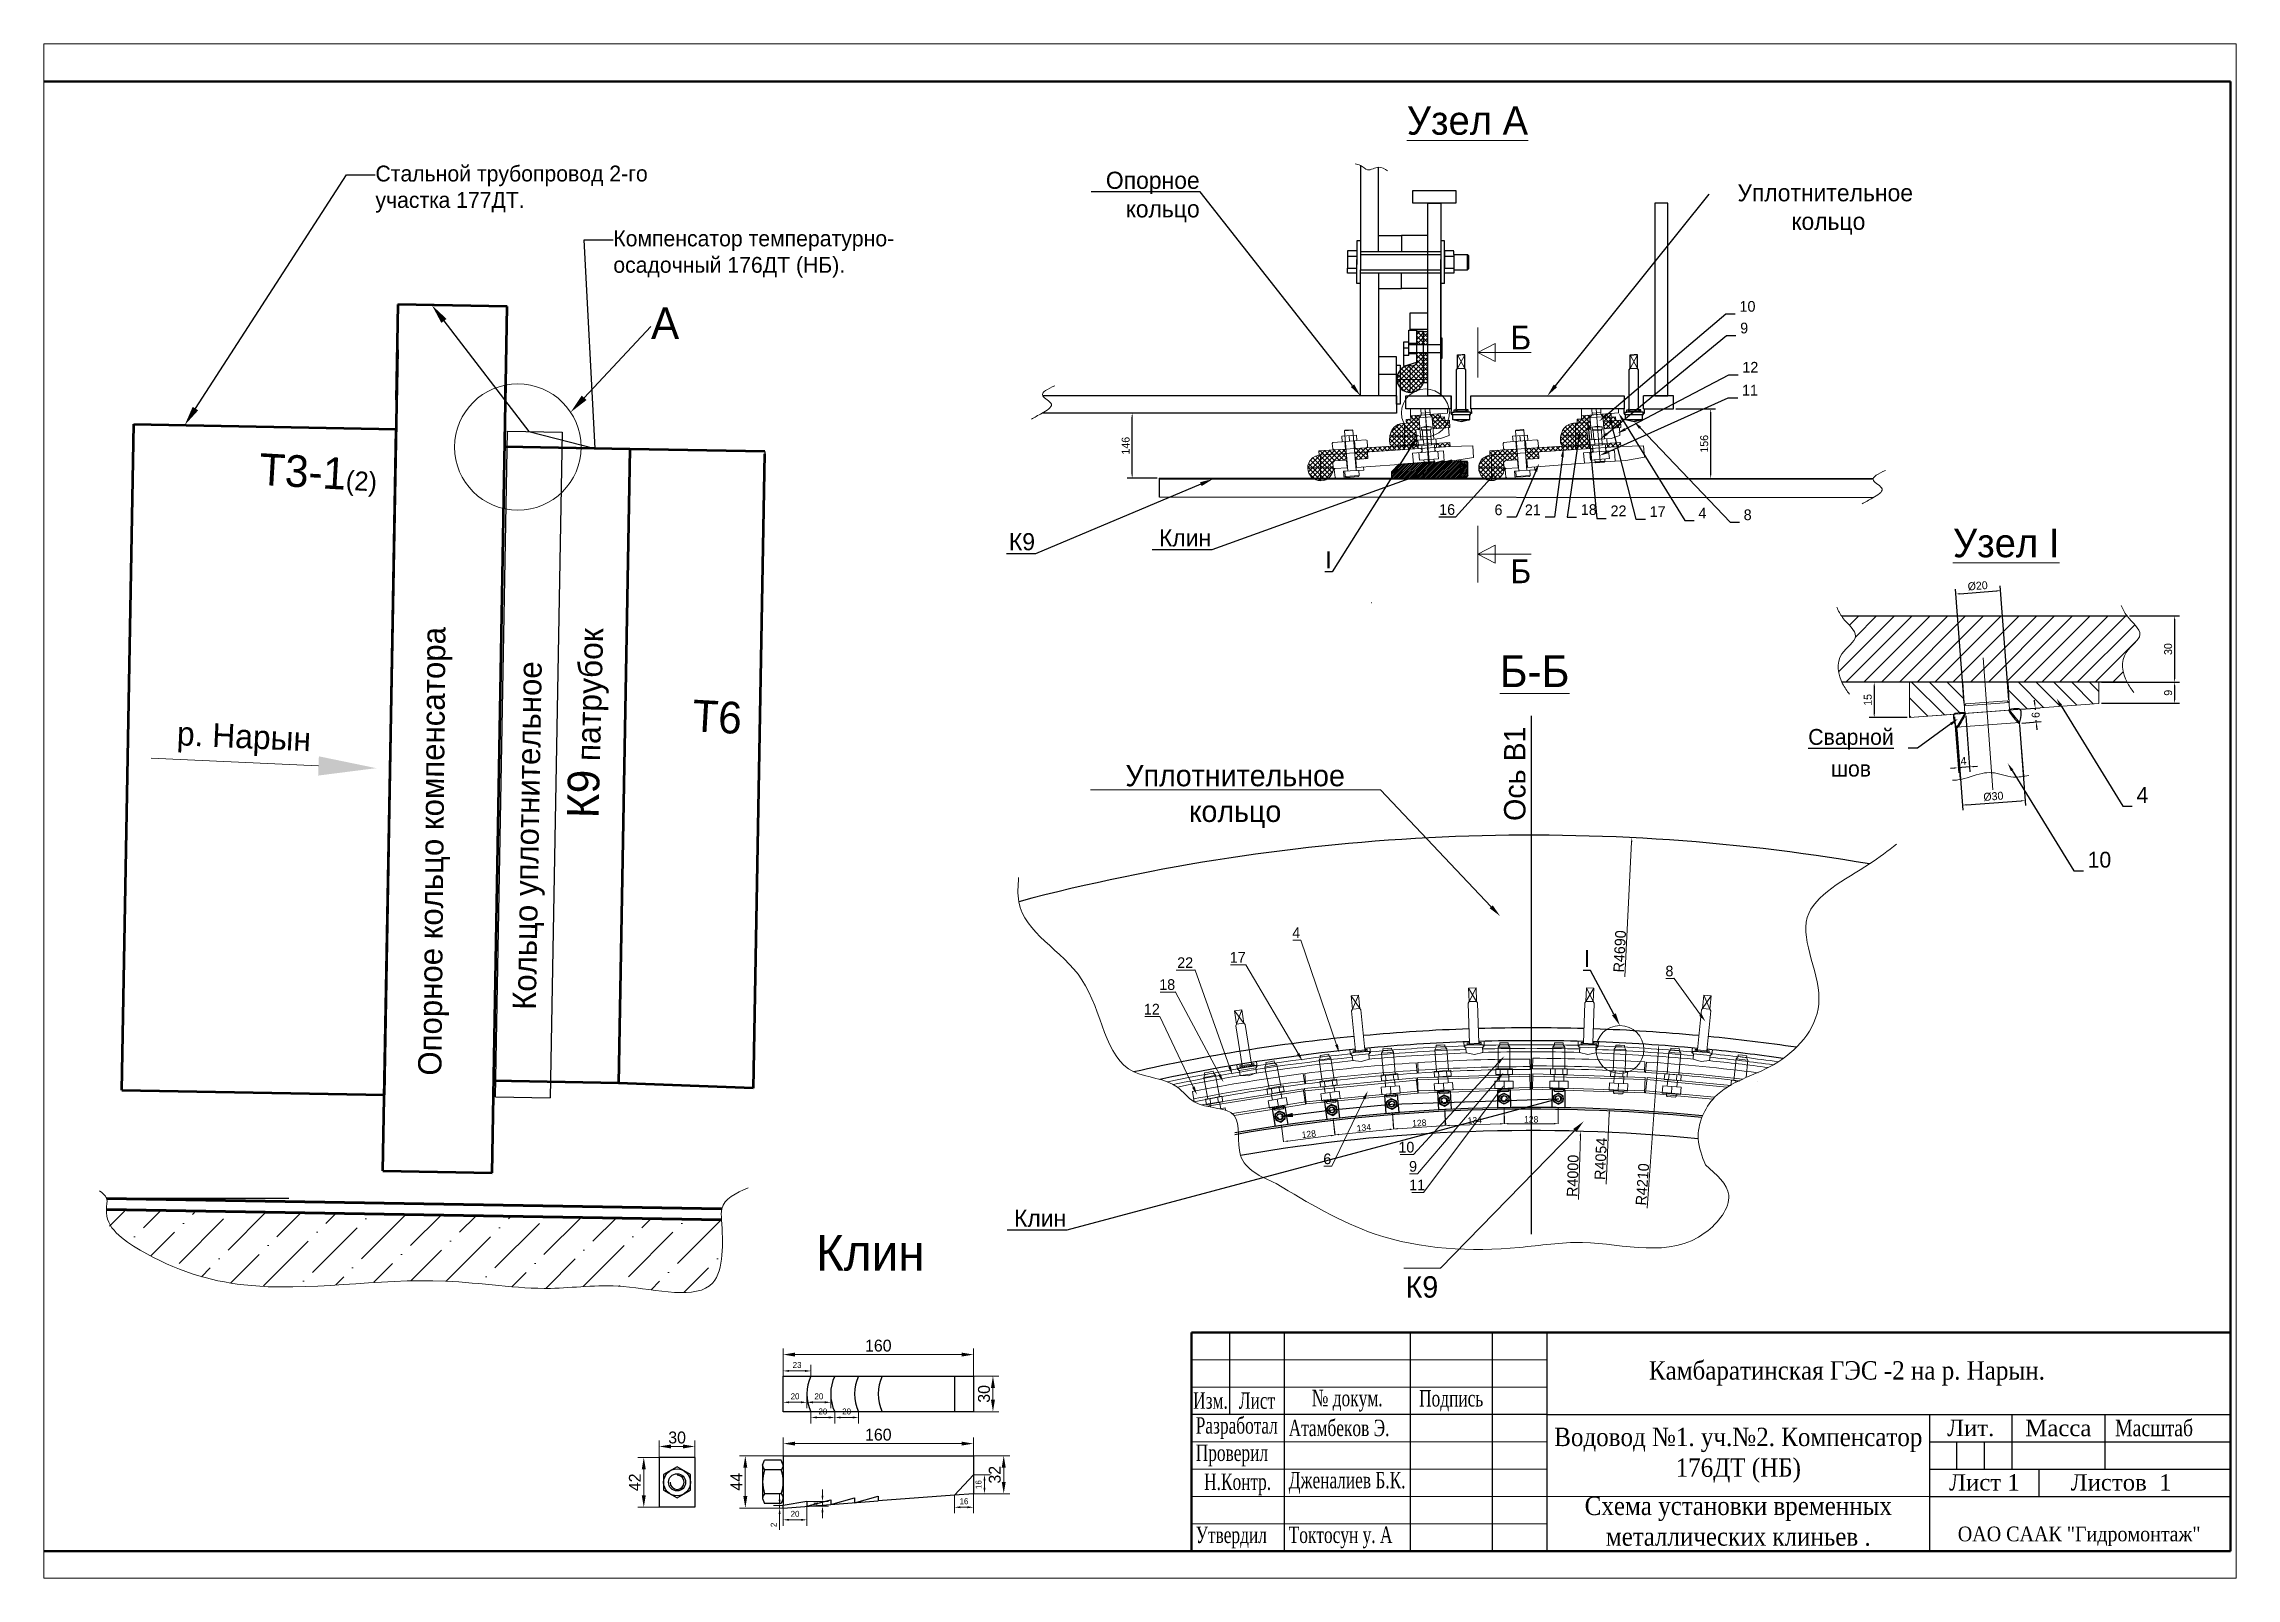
# Paper-space layout 'Закл.части' of a CAD drawing. Header units: millimetres. Extents: x 0 to 410, y 0 to 287.
# The model-space entities are those that its viewports show. They can reach past a viewport. Long polylines and large blocks are cut down to what shows.
import ezdxf
from ezdxf import colors
from ezdxf.entities.mleader import LeaderData, LeaderLine
from ezdxf.math import Vec2, Vec3

# ---------------------------------------------------------------- set-up
doc = ezdxf.new("R2010")
doc.units = ezdxf.units.MM
doc.header["$LTSCALE"] = 50
for name, pattern in [('ACAD_ISO02W100', [15, 12, -3]), ('HIDDEN', [0.375, 0.25, -0.125]), ('осевая', [50.8, 31.75, -6.35, 6.35, -6.35]), ('осевая2', [28.575, 19.05, -3.175, 3.175, -3.175])]:
    doc.linetypes.add(name, pattern=pattern)
doc.layers.add('БОЛТ', color=1, linetype='Continuous')
doc.styles.add('rom', font='times.ttf')
doc.dimstyles.new('ISO-25', dxfattribs={"dimscale": 50, "dimtxt": 2.5, "dimasz": 2.5, "dimexe": 1.25, "dimexo": 0.625, "dimtad": 1, "dimtxsty": 'Standard', "dimcen": 2.5, "dimadec": 0, "dimazin": 0, "dimtfac": 1, "dimtmove": 0, "dimatfit": 3, "dimfxl": 0, "dimarcsym": 0})
pattern_1 = [(135, (3414483.39, 1755372.006), (30.3083644, 30.3083644), []), (45, (3414483.39, 1755372.006), (30.3083644, -30.3083644), [])]

psp = doc.layouts.new('Закл.части')

msp = doc.modelspace()

# ---------------------------------------------------------------- texts
at = {"lineweight": 0, "ltscale": 10000, "attachment_point": 3}
for s, insert, char_height, width in [('{\\LУзел А}', (917062.747, -907449.461), 360, 2620.69922), ('Б', (917102.08, -910218.502), 300, 278.62607), ('{\\LУзел I}', (923764.678, -912779.324), 360, 2620.69922), ('Б', (917102.08, -913166.272), 300, 278.62607), ('{\\LБ-Б}', (917585.406, -914375.91), 400, 1425.42576), ('Клин', (909451.285, -921686.469), 450, 2688.88789)]:
    msp.add_mtext(s, dxfattribs=dict(at, insert=insert, char_height=char_height, width=width))
at = {"lineweight": 30, "attachment_point": 3, "rotation": 356.7575912}
for s, insert, char_height, width in [('{\\H0.72727x;Т3-1\\H0.6x;(2)}', (902559.173, -911910.461, -896029), 550, 844.24766), ('Т6', (907156.886, -914970.164, -896029), 400, 804.79681)]:
    msp.add_mtext(s, dxfattribs=dict(at, insert=insert, char_height=char_height, width=width))
at = {"color": 3, "lineweight": 0, "char_height": 294, "attachment_point": 1}
for s, insert, width, rotation in [(' {\\C0;Опорное кольцо компенсатора}', (903060.278, -919785.586), 8203.56885, 89.4775753), (' {\\C0;Кольцо уплотнительное}', (904250.487, -918954.465, -896029), 6714.23022, 89.0102014)]:
    msp.add_mtext(s, dxfattribs=dict(at, insert=insert, width=width, rotation=rotation))
at = {"lineweight": 30, "insert": (904997.448, -914028.286, -896029), "char_height": 550, "attachment_point": 3, "rotation": 88.5549846}
msp.add_mtext('{\\H0.72727x;К9\\H0.74999x; \\C0;патрубок}', dxfattribs=at)
at = {"lineweight": 0, "ltscale": 10000, "insert": (901718.054, -915287.325, -896029), "char_height": 300, "width": 2620.69922, "attachment_point": 3, "rotation": 357.3763841}
msp.add_mtext('р. Нарын', dxfattribs=at)
at = {"lineweight": 0, "ltscale": 10000, "insert": (916759.92, -915869.955), "char_height": 270, "attachment_point": 2, "rotation": 90}
msp.add_mtext('Ось В1', dxfattribs=at)
at = {"lineweight": 0, "ltscale": 10000, "attachment_point": 2}
for s, insert, char_height in [('Уплотнительное\\Pкольцо', (913367.468, -915758.202), 270), ('4', (914138.524, -917808.29), 135), ('22', (912737.415, -918185.446), 135), ('17', (913400.21, -918118.399), 135), ('8', (918845.967, -918291.135), 135), ('18', (912510.879, -918462.027), 135), ('12', (912316.901, -918772.137), 135), ('10', (915527.454, -920513.135), 135), ('6', (914530.593, -920660.157), 135), ('9', (915611.738, -920755.071), 135), ('11', (915663.882, -920989.505), 135), ('К9', (915724.103, -922208.827), 270)]:
    msp.add_mtext(s, dxfattribs=dict(at, insert=insert, char_height=char_height))
at = {"lineweight": 0, "ltscale": 10, "attachment_point": 5}
for s, insert, char_height, rotation in [('R4690', (918219.115, -918110.58), 135, 87.125122), ('134', (914991.968, -920335.211), 81, 5.7161361), ('128', (915691.02, -920276.478), 81, 3.7461677), ('134', (916390.673, -920242.788), 81, 1.8640909), ('128', (917102.021, -920230.489), 81, 0.0176634), ('128', (914297.046, -920416.33), 81, 7.2444213), ('R4054', (917979.955, -920727.526), 135, 87.4151013), ('R4000', (917626.496, -920942.196), 135, 88.3505625), ('R4210', (918505.073, -921049.757), 135, 85.9418843), ('30', (910200.199, -923692.691), 150, 90), ('42', (905795.793, -924808.212), 150, 90), ('44', (907076.565, -924802.499), 150, 90), ('32', (910336.322, -924712.499), 150, 90), ('16', (910131.231, -924836.691), 75, 90), ('4', (908087.505, -925079.957), 75, 90), ('2', (907546.741, -925344.999), 75, 90)]:
    msp.add_mtext(s, dxfattribs=dict(at, insert=insert, char_height=char_height, rotation=rotation))
for s, insert, char_height in [('160', (908866.68, -923084.686), 150), ('23', (907842.009, -923328.276), 75), ('20', (907816.68, -923723.911), 75), ('20', (908116.68, -923723.911), 75), ('20', (908167.338, -923915.138), 75), ('20', (908467.338, -923915.138), 75), ('30', (906328.621, -924243.715), 150), ('160', (908866.68, -924207.494), 150), ('16', (909947.066, -925047.774), 75), ('20', (907816.68, -925206.439), 75)]:
    msp.add_mtext(s, dxfattribs=dict(at, insert=insert, char_height=char_height))
at = {"linetype": 'Continuous', "style": 'rom'}
for s, insert, char_height, width, attachment_point in [('\\W0.9;{\\fTimes New Roman|b0|i0|c204|p18;Камбаратинская ГЭС -2 на р. Нарын.}', (921084.495, -923434.292), 232.28584, 7076.58815, 5), ('{\\fTimes New Roman|b0|i0|c204|p18;\\W0.7;Изм.}', (913056.727, -923779.205), 206.98341, 482.96129, 5), ('{\\fTimes New Roman|b0|i0|c204|p18;\\W0.7;Лист}', (913643.18, -923779.205), 206.98341, 689.9447, 5), ('{\\fTimes New Roman|b0|i0|c204|p18;\\W0.7;№ докум.}', (914781.589, -923779.205), 206.98341, 1586.8728, 5), ('{\\fTimes New Roman|b0|i0|c204|p18;\\W0.7;Подпись}', (916092.484, -923779.205), 206.98341, 1034.91704, 5), ('{\\W0.7;Разработал}', (912870.131, -924124.177), 206.98341, 1118.02179, 4), ('{\\W0.7;Атамбеков Э.}', (914043.037, -924124.146), 206.98341, 1531.98861, 4), ('{\\W0.9;Водовод №1. уч.№2. Компенсатор 176ДТ (НБ)}', (919714.681, -924466.781), 232.28584, 4829.61288, 5), ('{\\fTimes New Roman|b0|i0|c204|p18;Лит.}', (922646.946, -924124.236), 206.98341, 1034.91704, 5), ('{\\fTimes New Roman|b0|i0|c204|p18;Масса}', (923750.858, -924124.236), 206.98341, 1172.90598, 5), ('{\\fTimes New Roman|b0|i0|c204|p18;\\W0.8;Масштаб}', (924958.261, -924124.236), 206.98341, 1241.90045, 5), ('{\\fTimes New Roman|b0|i0|c204|p18;\\W0.7;Проверил}', (912870.131, -924469.149), 206.98341, 1118.02179, 4), ('{\\W0.7;Дженалиев Б.К.}', (914043.037, -924814.122), 206.98341, 1531.98861, 4), ('Лист 1 ', (922819.432, -924810.659), 206.9834, 1379.88939, 5), ('Листов  1', (924544.294, -924810.659), 206.9834, 2069.83409, 5), ('{\\W0.9;Схема установки временных металлических клиньев . }', (919714.681, -925300.836), 232.28584, 4829.61288, 5), ('\\W0.7;{\\fTimes New Roman|b0|i0|c204|p18;Утвердил}', (912870.131, -925504.066), 206.98341, 1118.02179, 4), ('\\W0.7;{\\fTimes New Roman|b0|i0|c204|p18;Токтосун у. А}', (914043.037, -925504.066), 206.98341, 1531.98861, 4), ('{\\H0.6733x;\\W0.9;ОАО СААК "Гидромонтаж"\\H1.485x; }', (924014.128, -925489.51), 275.97788, 3735.03246, 5)]:
    msp.add_mtext(s, dxfattribs=dict(at, insert=insert, char_height=char_height, width=width, attachment_point=attachment_point))
at = {"linetype": 'Continuous', "insert": (912976.229, -924834.321), "char_height": 206.98341, "attachment_point": 4, "style": 'rom'}
msp.add_mtext('{\\W0.7;Н.Контр.}', dxfattribs=at)

# ---------------------------------------------------------------- blocks, each defined once
blk = doc.blocks.new('*D460')
at = {"color": 0, "lineweight": -2, "ltscale": 100}
for p, q in [((912383, -911321), (912006, -911321)), ((912069, -912092), (912069, -911371)), ((912383, -912142), (912006, -912142))]:
    blk.add_line(p, q, dxfattribs=at)
at = {"color": 0, "lineweight": 0, "ltscale": 100}
for points in [[(912060, -911371), (912077, -911371), (912069, -911321)], [(912060, -912092), (912077, -912092), (912069, -912142)]]:
    blk.add_solid(points, dxfattribs=at)
at = {"color": 0, "lineweight": 0, "ltscale": 100, "insert": (911987, -911732), "char_height": 100, "attachment_point": 5, "rotation": 90}
blk.add_mtext('146', dxfattribs=at)
blk = doc.blocks.new('*D461')
at = {"color": 0, "lineweight": -2, "ltscale": 100}
for p, q in [((918928, -911269), (919428, -911269)), ((919366, -911319), (919366, -912097)), ((918927, -912147), (919428, -912147))]:
    blk.add_line(p, q, dxfattribs=at)
at = {"color": 0, "lineweight": 0, "ltscale": 100}
for points in [[(919358, -911319), (919374, -911319), (919366, -911269)], [(919358, -912097), (919374, -912097), (919366, -912147)]]:
    blk.add_solid(points, dxfattribs=at)
at = {"color": 0, "lineweight": 0, "ltscale": 100, "insert": (919285, -911708), "char_height": 100, "attachment_point": 5, "rotation": 90}
blk.add_mtext('156', dxfattribs=at)
blk = doc.blocks.new('гайка М20')
at = {"layer": 'БОЛТ'}
for p, q in [((1457.9, 1305.5), (1459.6, 1309.5)), ((1457.9, 1305.5), (1457.9, 1277.3)), ((1473.4, 1309.5), (1459.6, 1309.5)), ((1473.4, 1301.4), (1459.6, 1301.4)), ((1473.4, 1281.4), (1459.6, 1281.4)), ((1475.1, 1305.5), (1473.4, 1309.5)), ((1475.1, 1305.5), (1475.1, 1281.4)), ((1457.9, 1277.3), (1459.6, 1273.2)), ((1473.4, 1273.2), (1459.6, 1273.2)), ((1475.1, 1277.3), (1473.4, 1273.2))]:
    blk.add_line(p, q, dxfattribs=at)
for centre, radius, start, end in [((1463.7, 1305.5), 5.79, 180, 225), ((1488.2, 1291.4), 30.4, 160.7651, 180), ((1488.2, 1291.4), 30.4, 180, 199.2349), ((1463.7, 1277.3), 5.79, 135, 180), ((1469.4, 1305.5), 5.79, 315, 0), ((1444.8, 1291.4), 30.4, 0, 19.2349), ((1444.8, 1291.4), 30.4, 340.7651, 0), ((1469.4, 1277.3), 5.79, 0, 45)]:
    blk.add_arc(centre, radius, start, end, dxfattribs=at)
blk = doc.blocks.new('*D462')
at = {"color": 0, "lineweight": -2, "ltscale": 100}
for p, q in [((922562, -914981), (922453, -913540)), ((922508, -913599), (922973, -913564)), ((923126, -914939), (923018, -913498))]:
    blk.add_line(p, q, dxfattribs=at)
at = {"color": 0, "lineweight": 0, "ltscale": 100}
for points in [[(922507, -913591), (922508, -913607), (922458, -913603)], [(922972, -913556), (922973, -913572), (923023, -913560)]]:
    blk.add_solid(points, dxfattribs=at)
at = {"color": 0, "lineweight": 0, "ltscale": 100, "insert": (922734, -913501), "char_height": 100, "attachment_point": 5, "rotation": 4.3077}
blk.add_mtext('%%C20', dxfattribs=at)
blk = doc.blocks.new('*D463')
at = {"color": 0, "lineweight": -2, "ltscale": 100}
for p, q in [((922472, -915315), (922547, -916328)), ((923263, -915257), (923338, -916270)), ((922592, -916262), (923283, -916211))]:
    blk.add_line(p, q, dxfattribs=at)
at = {"color": 0, "lineweight": 0, "ltscale": 100}
for points in [[(922591, -916254), (922593, -916270), (922542, -916266)], [(923283, -916203), (923284, -916219), (923333, -916207)]]:
    blk.add_solid(points, dxfattribs=at)
at = {"color": 0, "lineweight": 0, "ltscale": 100, "insert": (922932, -916156), "char_height": 100, "attachment_point": 5, "rotation": 4.2198}
blk.add_mtext('%%C30', dxfattribs=at)
blk = doc.blocks.new('*D464')
at = {"color": 0, "lineweight": -2, "ltscale": 100}
for p, q in [((921843, -914716), (921367, -914716)), ((921429, -914766), (921429, -915112)), ((921843, -915162), (921367, -915162))]:
    blk.add_line(p, q, dxfattribs=at)
at = {"color": 0, "lineweight": 0, "ltscale": 100}
for points in [[(921421, -914766), (921438, -914766), (921429, -914716)], [(921421, -915112), (921438, -915112), (921429, -915162)]]:
    blk.add_solid(points, dxfattribs=at)
at = {"color": 0, "lineweight": 0, "ltscale": 100, "insert": (921348, -914939), "char_height": 100, "attachment_point": 5, "rotation": 90}
blk.add_mtext('15', dxfattribs=at)
blk = doc.blocks.new('*D465')
at = {"color": 0, "lineweight": -2, "ltscale": 100}
for p, q in [((924295, -914716), (925281, -914716)), ((925218, -914766), (925218, -914932)), ((924295, -914982), (925281, -914982))]:
    blk.add_line(p, q, dxfattribs=at)
at = {"color": 0, "lineweight": 0, "ltscale": 100}
for points in [[(925210, -914766), (925227, -914766), (925218, -914716)], [(925210, -914932), (925227, -914932), (925218, -914982)]]:
    blk.add_solid(points, dxfattribs=at)
at = {"color": 0, "lineweight": 0, "ltscale": 100, "insert": (925137, -914849), "char_height": 100, "attachment_point": 5, "rotation": 90}
blk.add_mtext('9', dxfattribs=at)
blk = doc.blocks.new('*D466')
at = {"color": 0, "lineweight": -2, "ltscale": 100}
for p, q in [((924649, -913880), (925281, -913880)), ((925218, -913930), (925218, -914666)), ((924649, -914716), (925281, -914716))]:
    blk.add_line(p, q, dxfattribs=at)
at = {"color": 0, "lineweight": 0, "ltscale": 100}
for points in [[(925210, -913930), (925227, -913930), (925218, -913880)], [(925210, -914666), (925227, -914666), (925218, -914716)]]:
    blk.add_solid(points, dxfattribs=at)
at = {"color": 0, "lineweight": 0, "ltscale": 100, "insert": (925137, -914298), "char_height": 100, "attachment_point": 5, "rotation": 90}
blk.add_mtext('30', dxfattribs=at)
blk = doc.blocks.new('*D467')
at = {"color": 0, "lineweight": -2, "ltscale": 100}
for p, q in [((923278, -915056), (923521, -915037)), ((923455, -914992), (923451, -914942)), ((923459, -915042), (923461, -915065)), ((923292, -915231), (923535, -915212)), ((923473, -915217), (923471, -915194)), ((923477, -915266), (923481, -915316))]:
    blk.add_line(p, q, dxfattribs=at)
at = {"color": 0, "lineweight": 0, "ltscale": 100}
for points in [[(923463, -914991), (923447, -914993), (923459, -915042)], [(923485, -915266), (923469, -915267), (923473, -915217)]]:
    blk.add_solid(points, dxfattribs=at)
at = {"color": 0, "lineweight": 0, "ltscale": 100, "insert": (923466, -915129), "char_height": 100, "attachment_point": 5, "rotation": 90}
blk.add_mtext('6', dxfattribs=at)
blk = doc.blocks.new('*D468')
at = {"color": 0, "lineweight": -2, "ltscale": 100}
for p, q in [((922441, -915151), (922495, -915857)), ((922583, -915140), (922636, -915846)), ((922440, -915798), (922390, -915802)), ((922632, -915784), (922490, -915794)), ((922681, -915780), (922731, -915776))]:
    blk.add_line(p, q, dxfattribs=at)
at = {"color": 0, "lineweight": 0, "ltscale": 100}
for points in [[(922439, -915790), (922441, -915806), (922490, -915794)], [(922681, -915772), (922682, -915788), (922632, -915784)]]:
    blk.add_solid(points, dxfattribs=at)
at = {"color": 0, "lineweight": 0, "ltscale": 100, "insert": (922555, -915708), "char_height": 100, "attachment_point": 5, "rotation": 4.3059}
blk.add_mtext('4', dxfattribs=at)

# ---------------------------------------------------------------- dimensions: what is measured, and where the dimension line sits
at = {"lineweight": 0, "ltscale": 100}
for base, p1, p2, text, picture, middle in [((912068.743, -911321.264), (912414.457, -912142.298), (912414.457, -911321.264), '146', '*D460', (911987.493, -911731.781)), ((919365.996, -912146.935), (918896.447, -911268.836), (918895.819, -912146.935), '156', '*D461', (919284.746, -911707.885)), ((925218.402, -914716.349), (924618.24, -913880.065), (924618.24, -914716.349), '30', '*D466', (925137.152, -914298.207))]:
    dim = msp.add_linear_dim(base=base, p1=p1, p2=p2, angle=90, text=text, dimstyle='ISO-25', override={"dimtxt": 2, "dimasz": 1, "dimlfac": 0.1, "dimlunit": 1, "dimfxl": 0.18}, dxfattribs=at)
    dim.commit()
    dim.dimension.update_dxf_attribs({"geometry": picture, "text_midpoint": middle})
for base, p1, p2, angle, text, picture, middle, dimtype in [((923022.518, -913560.256), (922563.999, -915012.216), (923128.682, -914969.681), 4.3076676, '%%C20', '*D462', (922740.176, -913581.524), 161), ((921429.485, -915162.208), (921874.563, -914716.349), (921874.563, -915162.208), 90, '15', '*D464', (921429.485, -914939.278), 160), ((925218.402, -914982.294), (924264.031, -914716.349), (924264.031, -914982.294), 90, '9', '*D465', (925218.402, -914849.322), 160)]:
    dim = msp.add_linear_dim(base=base, p1=p1, p2=p2, angle=angle, text=text, dimstyle='ISO-25', override={"dimtxt": 2, "dimasz": 1, "dimlfac": 0.1, "dimlunit": 1, "dimfxl": 0.18}, dxfattribs=at)
    dim.commit()
    dim.dimension.update_dxf_attribs({"geometry": picture, "text_midpoint": middle, "dimtype": dimtype})
dim = msp.add_linear_dim(base=(923472.856, -915216.641), p1=(923247.273, -915058.85), p2=(923261.209, -915233.527), angle=274.5614943, text='6', dimstyle='ISO-25', override={"dimtxt": 2, "dimasz": 1, "dimlfac": 0.1, "dimlunit": 1, "dimfxl": 0.18}, dxfattribs=at)
dim.commit()
dim.dimension.update_dxf_attribs({"geometry": '*D467', "text_midpoint": (923465.888, -915129.303), "dimtype": 161, "text_rotation": 90})
for p1, p2, distance, text, picture, middle in [((922580.83, -915109.03), (922439.092, -915119.702), 676.577, '4', '*D468', (922554.659, -915708.012)), ((922469.808, -915283.96), (923260.578, -915225.615), -984.432, '%%C30', '*D463', (922931.651, -916155.521))]:
    dim = msp.add_aligned_dim(p1=p1, p2=p2, distance=distance, text=text, dimstyle='ISO-25', override={"dimtxt": 2, "dimasz": 1, "dimlfac": 0.1, "dimlunit": 1, "dimfxl": 0.18}, dxfattribs=at)
    dim.commit()
    dim.dimension.update_dxf_attribs({"geometry": picture, "text_midpoint": middle})

# ---------------------------------------------------------------- hatches: boundary and pattern name
at = {"lineweight": 0, "ltscale": 10000}
h = msp.add_hatch(dxfattribs=at)
h.set_pattern_fill('ANSI37', color=256, scale=13.5, style=0)
h.set_pattern_definition(pattern_1)
h.paths.add_polyline_path([(915742.972, -910292.977), (915800.079, -910292.977), (915800.079, -910455.391), (915742.972, -910455.391)])
h.paths.add_polyline_path([(915742.972, -910557.062), (915800.079, -910557.062), (915800.079, -910940.704), (915742.972, -910940.704)])
h.paths.add_polyline_path([(915654.778, -910292.977), (915742.972, -910292.977), (915742.972, -910455.391), (915654.778, -910455.391)])
h.paths.add_polyline_path([(915654.778, -910557.062), (915742.972, -910557.062), (915742.972, -910928.968, -0.327517555), (915593.422, -911058.253, -0.029784981), (915574.081, -911059.406), (915574.081, -910898.013), (915450.575, -910898.013), (915450.575, -910776.899, -0.126661655), (915520.076, -910729.917, -0.102013654), (915583.029, -910722.346, 0.180454481), (915627.329, -910718.27, 0.24010114), (915654.778, -910682.782)])
h.paths.add_polyline_path([(915450.575, -910898.013), (915574.081, -910898.013), (915574.081, -911059.406, -0.218754529), (915450.575, -911002.656)], flags=17)
h.paths.add_polyline_path([(915431.392, -910803.371, -0.048695428), (915450.575, -910776.899), (915450.575, -911002.656, -0.022276489), (915441.632, -910991.246, -0.002543769), (915440.676, -910989.894, -0.317327118)])
h = msp.add_hatch(dxfattribs=at)
h.set_pattern_fill('ANSI37', color=256, scale=13.5, style=0)
h.set_pattern_definition(pattern_1)
h.paths.add_polyline_path([(914445.106, -911851.708), (914770.601, -911829.905), (914777.396, -911912.156), (914771.278, -911912.662), (914620.273, -911922.003), (914598.445, -911943.83), (914604.685, -912010.531), (914606.489, -912011.432, -0.002816648), (914606.499, -912013.25), (914445.106, -912013.25)])
h.paths.add_polyline_path([(914875.512, -911822.878), (915036.04, -911812.125), (915041.952, -911893.363), (914892.019, -911904.275), (914881.912, -911905.062)])
h.paths.add_polyline_path([(914426.073, -911852.983), (914445.106, -911851.708), (914445.106, -912013.25), (914283.713, -912013.25, -0.380001741)])
h.paths.add_polyline_path([(915906.056, -911718.845), (915906.162, -911718.838), (915905.077, -911704.23), (916074.332, -911693.597), (916078.394, -911742.302), (915908.39, -911753.69)])
h.paths.add_polyline_path([(915350.54, -911739.067, 0.046069185), (915361.977, -911743.48), (915607.954, -911733.628, 0.141729956), (915643.62, -911720.655), (915674.257, -911718.731), (915677.634, -911769.147), (914875.512, -911822.878), (914871.33, -911769.172)])
h.paths.add_polyline_path([(914422.579, -911797.364), (914766.13, -911775.781), (914770.601, -911829.905), (914426.073, -911852.983)])
h.paths.add_polyline_path([(914445.106, -912013.25), (914606.499, -912013.25, -0.240074979), (914539.972, -912143.819), (914445.106, -912143.751)])
h.paths.add_polyline_path([(914283.713, -912013.25), (914445.106, -912013.25), (914445.106, -912143.751), (914350.053, -912143.683, -0.239696716)])
h.paths.add_polyline_path([(914350.053, -912143.683), (914445.106, -912143.751), (914445.106, -912155.292), (914368.376, -912155.237, -0.033591996)])
h.paths.add_polyline_path([(914445.106, -912143.751), (914539.972, -912143.819, -0.033591996), (914521.633, -912155.346), (914445.106, -912155.292)])
h.paths.add_polyline_path([(914445.106, -912155.292), (914521.633, -912155.346, -0.124135635), (914445.106, -912174.643)])
h.paths.add_polyline_path([(914368.376, -912155.237), (914445.106, -912155.292), (914445.106, -912174.643, -0.124498843)])
h.paths.add_polyline_path([(915856.136, -911426.587), (916013.346, -911415.206), (916071.006, -911411.142), (916077.12, -911503.737), (915863.132, -911520.805)])
h.paths.add_polyline_path([(915503.153, -911449.511), (915527.787, -911447.719), (915692.637, -911437.11), (915699.52, -911527.991), (915648.658, -911533.175), (915656.596, -911611.053), (915503.153, -911611.053)])
h.paths.add_polyline_path([(915503.153, -911611.053), (915656.596, -911611.053), (915661.63, -911660.451, -0.198687554), (915648.131, -911717.062, -0.021121135), (915643.62, -911720.655), (915503.153, -911729.48)])
h.paths.add_polyline_path([(915643.62, -911720.655, -0.141729956), (915607.954, -911733.628), (915503.153, -911737.826), (915503.153, -911729.48)], flags=17)
h.paths.add_polyline_path([(915503.153, -911729.48), (915503.153, -911737.826), (915361.977, -911743.48, -0.046069185), (915350.54, -911739.067)], flags=17)
h.paths.add_polyline_path([(915315.619, -911650.627, -0.091372108), (915334.838, -911558.28, -0.089015708), (915369.615, -911503.419, -0.193310186), (915478.518, -911451.304), (915503.153, -911449.511), (915503.153, -911611.053), (915503.153, -911729.48), (915350.54, -911739.067, -0.051459186), (915338.967, -911731.761, -0.131415959), (915319.568, -911706.519, -0.046772898)])
h.paths.add_polyline_path([(915849.4, -911335.863), (915953.021, -911328.061), (915956.686, -911372.952), (915852.734, -911380.762)])
h.paths.add_polyline_path([(915580.234, -911356.13), (915685.902, -911348.174), (915688.19, -911378.391), (915687.294, -911379.478), (915688.268, -911379.414), (915689.3, -911393.043), (915582.366, -911398.433)])
h.paths.add_polyline_path([(915525.163, -911401.055), (915582.366, -911398.433), (915689.3, -911393.043), (915692.637, -911437.11), (915527.787, -911447.719)])
h.paths.add_polyline_path([(915852.734, -911380.762), (915956.686, -911372.952), (916010.21, -911368.54), (916013.359, -911415.205), (915856.136, -911426.587)])
h = msp.add_hatch(dxfattribs=at)
h.set_pattern_fill('ANSI37', color=256, scale=13.5, style=0)
h.set_pattern_definition(pattern_1)
h.paths.add_polyline_path([(917506.863, -911737.526, 0.046069185), (917518.3, -911741.939), (917764.277, -911732.087, 0.141729956), (917799.944, -911719.114), (917830.709, -911717.181), (917833.67, -911767.625), (917031.835, -911821.337), (917027.653, -911767.631)])
h.paths.add_polyline_path([(916601.429, -911850.167), (916926.925, -911828.364), (916933.719, -911910.615), (916927.601, -911911.121), (916776.596, -911920.462), (916754.768, -911942.289), (916761.008, -912008.99), (916762.812, -912009.891, -0.002816648), (916762.822, -912011.709), (916601.429, -912011.709)])
h.paths.add_polyline_path([(917031.835, -911821.337), (917192.363, -911810.584), (917198.275, -911891.822), (917048.342, -911902.734), (917038.235, -911903.521)])
h.paths.add_polyline_path([(916578.902, -911795.822), (916922.453, -911774.24), (916926.925, -911828.364), (916598.917, -911850.336, 0.0256641), (916582.397, -911851.442)])
h.paths.add_polyline_path([(918062.379, -911717.304), (918062.485, -911717.297), (918061.4, -911702.689), (918230.655, -911692.056), (918234.717, -911740.761), (918064.714, -911752.149)])
h.paths.add_polyline_path([(916440.036, -912011.709), (916601.429, -912011.709), (916601.429, -912145.293), (916510.763, -912145.228, -0.24850159)])
h.paths.add_polyline_path([(916582.397, -911851.442), (916601.429, -911850.167), (916601.429, -912011.709), (916440.036, -912011.709, -0.380001741)])
h.paths.add_polyline_path([(916601.429, -912011.709), (916762.822, -912011.709, -0.248881392), (916691.904, -912145.358), (916601.429, -912145.293)])
h.paths.add_polyline_path([(917681.486, -911399.514), (917738.69, -911396.892), (917845.623, -911391.502), (917848.961, -911435.568), (917684.11, -911446.178)])
h.paths.add_polyline_path([(917736.557, -911354.589), (917842.225, -911346.633), (917844.514, -911376.85), (917843.618, -911377.937), (917844.591, -911377.873), (917845.623, -911391.502), (917738.69, -911396.892)])
h.paths.add_polyline_path([(918005.723, -911334.322), (918109.345, -911326.52), (918113.01, -911371.41), (918009.057, -911379.221)])
h.paths.add_polyline_path([(918009.057, -911379.221), (918113.01, -911371.41), (918166.533, -911366.999), (918169.682, -911413.664), (918012.46, -911425.046)])
h.paths.add_polyline_path([(918012.46, -911425.046), (918169.682, -911413.664), (918227.33, -911409.601), (918233.443, -911502.196), (918019.455, -911519.263)])
h.paths.add_polyline_path([(917491.161, -911556.739, -0.089015745), (917525.938, -911501.878, -0.193310143), (917634.842, -911449.763), (917659.476, -911447.97), (917659.476, -911727.939), (917506.863, -911737.526, -0.051459187), (917495.29, -911730.22, -0.131415959), (917475.891, -911704.978, -0.046772898), (917471.942, -911649.086, -0.091372108)])
h.paths.add_polyline_path([(917659.476, -911447.97), (917684.11, -911446.178), (917848.961, -911435.568), (917855.843, -911526.449), (917804.981, -911531.633), (917812.911, -911609.438), (917659.476, -911609.438)])
h.paths.add_polyline_path([(917659.476, -911609.438), (917812.911, -911609.438), (917817.954, -911658.91, -0.198687554), (917804.454, -911715.521, -0.021121135), (917799.944, -911719.114), (917659.476, -911727.939)])
h.paths.add_polyline_path([(917659.476, -911727.939), (917799.944, -911719.114, -0.141729956), (917764.277, -911732.087), (917659.476, -911736.285)], flags=17)
h.paths.add_polyline_path([(917659.476, -911727.939), (917659.476, -911736.285), (917518.3, -911741.939, -0.046069185), (917506.863, -911737.526)], flags=17)
h = msp.add_hatch(dxfattribs=at)
h.set_pattern_fill('ANSI31', color=256, scale=5, style=0)
h.paths.add_polyline_path([(916209.056, -911918.323), (916101.056, -911937.143), (916101.056, -911923.397), (916062.386, -911926.158), (915993.056, -911945.243), (915993.056, -911923.613), (915885.056, -911953.343), (915885.056, -911931.713), (915871.985, -911935.311), (915866.018, -911941.278), (915844.569, -911942.858), (915777.056, -911961.443), (915777.056, -911947.831), (915762.456, -911948.907), (915754.285, -911941.52), (915616.394, -911951.862), (915616.678, -911955.288), (915447.058, -911967.534), (915345.056, -912129.449), (915345.056, -912144.394), (916209.056, -912145.013)])
h.paths.add_polyline_path([(915447.058, -911967.534), (915428.268, -911968.891), (915345.056, -912058.613), (915345.056, -912129.449)], flags=17)
h = msp.add_hatch(dxfattribs=at)
h.set_pattern_fill('ANSI31', color=256, scale=5, style=0)
edge = h.paths.add_edge_path()
edge.add_ellipse((916138.415, -912026.213), major_axis=(-115.904, 115.904), ratio=1, start_angle=225.0002187, end_angle=244.2349417)
edge.add_line((916293.178, -911972.213), (916218.206, -911972.213))
edge.add_ellipse((916372.969, -912026.213), major_axis=(115.904, 115.904), ratio=1, start_angle=115.7650583, end_angle=134.9999082)
edge.add_line((916209.056, -912026.212), (916209.056, -912026.213))
edge.add_ellipse((916372.969, -912026.213), major_axis=(-115.904, 115.904), ratio=1, start_angle=45.0000948, end_angle=64.2349417)
edge.add_line((916218.206, -912080.213), (916293.178, -912080.213))
edge.add_ellipse((916138.415, -912026.213), major_axis=(115.904, 115.904), ratio=1, start_angle=295.7650583, end_angle=314.9997799)
edge.add_line((916302.329, -912026.213), (916302.329, -912026.212))
h = msp.add_hatch(dxfattribs=at)
h.set_pattern_fill('ANSI31', color=256, scale=5, angle=90, style=0)
edge = h.paths.add_edge_path()
edge.add_line((916302.329, -911950.122), (916293.178, -911928.031))
edge.add_line((916293.178, -911928.031), (916218.206, -911928.031))
edge.add_line((916218.206, -911928.031), (916209.056, -911950.122))
edge.add_ellipse((916240.297, -911950.122), major_axis=(22.091, 22.091), ratio=1, start_angle=135, end_angle=180)
edge.add_line((916218.206, -911972.213), (916293.178, -911972.213))
edge.add_ellipse((916271.087, -911950.122), major_axis=(-22.091, 22.091), ratio=1, start_angle=180, end_angle=225)
edge = h.paths.add_edge_path()
edge.add_ellipse((916271.087, -912102.303), major_axis=(22.091, 22.091), ratio=1, start_angle=315, end_angle=360)
edge.add_line((916293.178, -912080.213), (916218.206, -912080.213))
edge.add_ellipse((916240.297, -912102.303), major_axis=(-22.091, 22.091), ratio=1, start_angle=0, end_angle=45)
edge.add_line((916209.056, -912102.303), (916218.206, -912124.394))
edge.add_line((916218.206, -912124.394), (916293.178, -912124.394))
edge.add_line((916293.178, -912124.394), (916302.329, -912102.303))
h = msp.add_hatch(dxfattribs=at)
h.set_pattern_fill('ANSI31', color=256, scale=50, style=0)
edge = h.paths.add_edge_path()
edge.add_spline(control_points=[(924703.973, -914846.046), (924673.446, -914804.758), (924568.791, -914663.21), (924513.721, -914341.223), (924890.157, -914120.391), (924624.671, -913919.749), (924564.319, -913792.565), (924543.4, -913748.481)], knot_values=[0, 0, 0, 0, 30.484696965, 104.511454519, 160.161432902, 216.11185938, 245.793855903, 245.793855903, 245.793855903, 245.793855903], degree=3, periodic=0)
edge.add_line((924618.384, -913880.065), (921016.447, -913880.065))
edge.add_spline(control_points=[(920956.218, -913768.995), (920977.137, -913813.079), (921037.489, -913940.263), (921302.975, -914140.905), (920935.36, -914356.562), (920968.482, -914605.067), (921020.863, -914716.349)], knot_values=[0, 0, 0, 0, 29.681996522, 85.632423001, 141.282401384, 210.959214761, 210.959214761, 210.959214761, 210.959214761], degree=3, periodic=0)
edge.add_line((921020.863, -914716.349), (924618.208, -914716.349))
h = msp.add_hatch(dxfattribs=at)
h.set_pattern_fill('ANSI31', color=256, scale=50, angle=90, style=0)
h.paths.add_polyline_path([(922545.894, -914716.349), (921874.563, -914716.349), (921874.563, -915162.208), (922569.974, -915109.847)])
h.paths.add_polyline_path([(924264.031, -914982.294), (924264.031, -914716.349), (923119.316, -914716.349), (923135.586, -915061.012, -0.090731975), (923253.351, -915053.072, -0.100010261), (923265.172, -915057.503)])
h = msp.add_hatch(dxfattribs=at)
h.set_pattern_fill('ANSI36', color=256, scale=100, style=0)
edge = h.paths.add_edge_path()
edge.add_spline(control_points=[(899129.371, -921366.81), (899062.677, -921576.804), (899852.002, -922096.975), (901165.708, -922492.025), (903003.628, -922142.846), (904615.316, -922422.904), (905655.459, -922254.257), (906936.444, -922620.433), (906909.573, -921783.329), (906889.629, -921496.752)], knot_values=[269.922722403, 269.922722403, 269.922722403, 269.922722403, 935.593323948, 2315.869761666, 4861.225774342, 6186.163459983, 7104.320227277, 8234.950490333, 9037.326772589, 9037.326772589, 9037.326772589, 9037.326772589], degree=3, periodic=0)
edge.add_line((906889.629, -921496.752), (899129.371, -921366.81))

# ---------------------------------------------------------------- linework, layer by layer
at = {"lineweight": 50}
for p, q in [((897919.296, -907136.805), (925924.188, -907136.805)), ((925924.188, -907136.805), (925924.188, -925676.612)), ((925924.188, -925676.612), (897919.296, -925676.612))]:
    msp.add_line(p, q, dxfattribs=at)
at = {"lineweight": 30, "ltscale": 70}
for p, q in [((914948.286, -909145.937), (914948.286, -909513.657)), ((916007.206, -909686.978), (916007.206, -909145.937)), ((914783.259, -909339.377), (914903.158, -909339.377)), ((914783.259, -909493.538), (914903.158, -909493.538)), ((916007.206, -909339.377), (916127.105, -909339.377)), ((916007.206, -909493.538), (916127.105, -909493.538)), ((916127.105, -909319.735), (916127.105, -909276.535)), ((916127.105, -909319.735), (916127.105, -909514.135)), ((916127.105, -909514.135), (916127.105, -909557.335)), ((916297.704, -909513.657), (916297.704, -909319.257)), ((916297.704, -909319.257), (916315.426, -909335.457)), ((916315.426, -909497.457), (916297.704, -909513.657)), ((916315.426, -909497.457), (916315.426, -909335.457)), ((916172.322, -910758.267), (916172.322, -910587.371)), ((916172.322, -910587.371), (916216.581, -910587.371)), ((918351.109, -910758.267), (918351.109, -910587.371)), ((918351.109, -910587.371), (918395.368, -910587.371)), ((916159.55, -910776.648), (916172.322, -910758.267)), ((916159.55, -911267.436), (916159.55, -910776.648)), ((918338.336, -910776.648), (918351.109, -910758.267)), ((918338.336, -911267.436), (918338.336, -910776.648)), ((916094.036, -911267.294), (916094.036, -911103.317)), ((916339.434, -911267.294), (916339.434, -911103.317)), ((916339.434, -911103.317), (918272.823, -911103.317)), ((918272.823, -911103.317), (918272.823, -911267.294)), ((918272.823, -911103.317), (918272.823, -911103.317)), ((918518.221, -911267.294), (918518.221, -911103.317)), ((918896.447, -911103.317), (918518.221, -911103.317)), ((918896.447, -911268.836), (918896.447, -911103.317)), ((916091.391, -911267.294), (916090.238, -911327.596)), ((916090.238, -911327.596), (916104.696, -911328.099)), ((916102.95, -911341.149), (916102.95, -911309.345)), ((916102.95, -911309.345), (916129.828, -911309.345)), ((916108.012, -911341.149), (916102.95, -911341.149)), ((916104.696, -911328.099), (916104.128, -911341.149)), ((916104.128, -911341.149), (916118.326, -911341.149)), ((916113.074, -911405.832), (916113.074, -911341.149)), ((916324.908, -911406.4), (916113.074, -911405.832)), ((916129.828, -911309.345), (916129.828, -911281.653)), ((916129.828, -911281.653), (916154.745, -911281.653)), ((916154.745, -911281.653), (916154.745, -911267.436)), ((916154.745, -911267.436), (916159.55, -911267.436)), ((916334.043, -911341.149), (916319.846, -911341.149)), ((916324.908, -911341.149), (916324.908, -911406.4)), ((916347.934, -911327.596), (916333.476, -911328.099)), ((916333.476, -911328.099), (916334.043, -911341.149)), ((918272.823, -911267.294), (916339.434, -911267.294)), ((916346.781, -911267.294), (916347.934, -911327.596)), ((918270.177, -911267.294), (918269.025, -911327.596)), ((918269.025, -911327.596), (918283.483, -911328.099)), ((918281.737, -911341.149), (918281.737, -911309.345)), ((918281.737, -911309.345), (918308.615, -911309.345)), ((918286.799, -911341.149), (918281.737, -911341.149)), ((918283.483, -911328.099), (918282.915, -911341.149)), ((918282.915, -911341.149), (918297.113, -911341.149)), ((918291.861, -911405.832), (918291.861, -911341.149)), ((918503.694, -911406.4), (918291.861, -911405.832)), ((918308.615, -911309.345), (918308.615, -911281.653)), ((918308.615, -911281.653), (918333.531, -911281.653)), ((918333.531, -911281.653), (918333.531, -911267.436)), ((918333.531, -911267.436), (918338.336, -911267.436)), ((918512.83, -911341.149), (918498.633, -911341.149)), ((918503.694, -911341.149), (918503.694, -911406.4)), ((918526.72, -911327.596), (918512.263, -911328.099)), ((918512.263, -911328.099), (918512.83, -911341.149)), ((918518.221, -911267.294), (918897.988, -911267.294)), ((918525.568, -911267.294), (918526.72, -911327.596)), ((912414.457, -912381.393), (912414.457, -912142.298)), ((921016.348, -913880.065), (924618.24, -913880.065)), ((924618.24, -914716.349), (921020.863, -914716.349))]:
    msp.add_line(p, q, dxfattribs=at)
at = {"lineweight": 53}
for p, q in [((902805.02, -909952.028, -896029), (902783.395, -911151.833, -896029)), ((904183.797, -909976.845, -896029), (902805.02, -909952.028, -896029)), ((903997.352, -920905.167, -896029), (904183.797, -909976.845, -896029)), ((902618.575, -920880.35, -896029), (902805.02, -910522.028, -896029)), ((904162.198, -911176.801, -896029), (904165.8, -910976.683, -896029)), ((899323.388, -919860.883, -896029), (899474.56, -911462.243, -896029)), ((899474.56, -911462.243, -896029), (902787.024, -911521.866, -896029)), ((902635.852, -919920.506, -896029), (902787.024, -911521.866, -896029)), ((905733.946, -911774.942, -896029), (904153.605, -911746.496, -896029)), ((905733.946, -911774.942, -896029), (905589.973, -919773.646, -896029)), ((907433.671, -911805.536, -896029), (905733.946, -911774.942, -896029)), ((907433.109, -911836.781, -896029), (907289.136, -919835.485, -896029)), ((905589.973, -919773.646, -896029), (904017.139, -919745.337, -896029)), ((899323.388, -919860.883, -896029), (902635.852, -919920.506, -896029)), ((907289.136, -919835.485, -896029), (905589.973, -919773.646, -896029)), ((902618.575, -920880.35, -896029), (903997.352, -920905.167, -896029))]:
    msp.add_line(p, q, dxfattribs=at)
at = {"lineweight": 0, "ltscale": 10000}
for p, q in [((916430.001, -910243.23), (916430.001, -910870.44)), ((916265.659, -910587.371), (916172.322, -910758.267)), ((916265.659, -910758.267), (916172.322, -910587.371)), ((916430.001, -910556.835), (916649.049, -910443.129)), ((916430.001, -910556.835), (917102.08, -910556.835)), ((916430.001, -910556.835), (916649.049, -910670.541)), ((916649.049, -910443.129), (916649.049, -910556.835)), ((916649.049, -910670.541), (916649.049, -910556.835)), ((918444.446, -910587.371), (918351.109, -910758.267)), ((918444.446, -910758.267), (918351.109, -910587.371)), ((916172.322, -910758.267), (916265.659, -910758.267)), ((918444.446, -910758.267), (918351.109, -910758.267)), ((914771.278, -911912.662), (914777.396, -911912.156)), ((914892.019, -911904.275), (914881.912, -911905.062)), ((916927.601, -911911.121), (916933.719, -911910.615)), ((917027.653, -911767.631), (917031.835, -911821.337)), ((917048.342, -911902.734), (917038.235, -911903.521)), ((916430.001, -912743.216), (916430.001, -913458.762)), ((916430.001, -913100.989), (916649.049, -912987.283)), ((916430.001, -913100.989), (917102.08, -913100.989)), ((916430.001, -913100.989), (916649.049, -913214.695)), ((916649.049, -912987.283), (916649.049, -913100.989)), ((916649.049, -913214.695), (916649.049, -913100.989)), ((921874.563, -914716.349), (922545.894, -914716.349)), ((921874.563, -915162.208), (921874.563, -914716.349)), ((922545.894, -914716.349), (922569.974, -915109.847)), ((922563.998, -915012.199), (922584.724, -914988.399)), ((923128.682, -914969.681), (923106.044, -914949.147)), ((922569.974, -915109.847), (921874.563, -915162.208)), ((901805.484, -915771.836, -896029), (899695.033, -915675.129, -896029)), ((917085.899, -919468.814), (917090.059, -919599.957)), ((917118.148, -919590.775), (917122.309, -919459.633)), ((914225.542, -919653.409), (914246.259, -919782.969)), ((914243.833, -919841.37), (915652.235, -919706.972)), ((914257.283, -919782.475), (914244.819, -919651.854)), ((915654.8, -919733.85), (914246.398, -919868.248)), ((915652.235, -919706.972), (915670.702, -919900.493)), ((915653.079, -919515.968), (915665.543, -919646.581)), ((915669.942, -919704.141), (917084.031, -919659.282)), ((915676.106, -919898.443), (915669.942, -919704.141)), ((917084.887, -919686.268), (915670.798, -919731.128)), ((915675.991, -919645.447), (915671.83, -919514.301)), ((917084.031, -919659.282), (917090.194, -919853.584)), ((917124.254, -919656.203), (917118.09, -919850.505)), ((917123.398, -919683.19), (918537.486, -919728.049)), ((918538.342, -919701.063), (917124.254, -919656.203)), ((918532.179, -919895.365), (918538.342, -919701.063)), ((918532.209, -919636.516), (918536.37, -919505.369)), ((918556.98, -919506.694), (918544.516, -919637.308)), ((918563.242, -919702.244), (918544.775, -919895.764)), ((918560.678, -919729.122), (919571.959, -919825.624)), ((919621.534, -919803.232), (918563.242, -919702.244)), ((912849.445, -920007.85), (912828.726, -919878.281)), ((912948.484, -920048.637), (914225.725, -919844.4)), ((914229.988, -919871.061), (913014.309, -920065.455)), ((914252.157, -920009.7), (913334.761, -920156.396)), ((914256.42, -920036.361), (913355.764, -920180.381)), ((914225.725, -919844.4), (914256.42, -920036.361)), ((914262.3, -920034.891), (914243.833, -919841.37)), ((915668.137, -919873.615), (914259.735, -920008.013)), ((915670.702, -919900.493), (914262.3, -920034.891)), ((917089.338, -919826.597), (915675.25, -919871.457)), ((917090.194, -919853.584), (915676.106, -919898.443)), ((917118.09, -919850.505), (918532.179, -919895.365)), ((917118.946, -919823.519), (918533.035, -919868.378)), ((918544.775, -919895.764), (919393.536, -919976.758)), ((918547.34, -919868.887), (919416.159, -919951.794))]:
    msp.add_line(p, q, dxfattribs=at)
at = {"color": 1, "linetype": 'осевая', "lineweight": 0, "ltscale": 0.025}
for p, q in [((915412.688, -910898.013), (915735.474, -910898.013)), ((915574.081, -911059.406), (915574.081, -910736.472)), ((915503.153, -911772.446), (915503.153, -911449.511)), ((917659.476, -911770.831), (917659.476, -911447.896)), ((915664.546, -911611.053), (915341.76, -911611.053)), ((917820.869, -911609.438), (917498.083, -911609.438)), ((914283.713, -912013.25), (914606.499, -912013.25)), ((914445.106, -912174.643), (914445.106, -911851.708)), ((916440.036, -912011.709), (916762.822, -912011.709)), ((916601.429, -912173.102), (916601.429, -911850.167))]:
    msp.add_line(p, q, dxfattribs=at)
at = {"lineweight": 15, "ltscale": 70}
for p, q in [((915824.403, -911314.15), (915713.441, -911322.505)), ((915825.841, -911337.637), (915714.878, -911345.992)), ((915806.885, -911958.991), (915764.975, -911268.836)), ((915814.103, -911934.691), (915764.975, -911268.836)), ((917980.727, -911312.609), (917869.764, -911320.964)), ((917982.164, -911336.096), (917871.202, -911344.451)), ((917970.427, -911933.149), (917921.298, -911267.294)), ((915607.954, -911733.628), (915361.977, -911743.48)), ((915674.257, -911718.731), (915677.634, -911769.147)), ((915720.874, -911730.782), (915727.108, -911818.117)), ((915881.374, -911720.436), (915888.078, -911806.39)), ((915905.077, -911704.23), (915908.39, -911753.69)), ((917764.277, -911732.087), (917518.3, -911741.939)), ((917830.709, -911717.181), (917833.67, -911767.625)), ((917877.197, -911729.24), (917883.431, -911816.576)), ((918037.698, -911718.895), (918044.402, -911804.849)), ((918061.4, -911702.689), (918064.714, -911752.149)), ((923128.682, -914969.681), (922563.999, -915012.216)), ((923106.044, -914949.147), (922584.724, -914988.399)), ((922569.974, -915109.847), (922469.808, -915283.96)), ((923135.88, -915067.238), (922569.974, -915109.847))]:
    msp.add_line(p, q, dxfattribs=at)
at = {"color": 242, "lineweight": 30}
for p, q in [((904038.179, -919945.747, -896029), (904189.351, -911547.107, -896029)), ((904189.351, -911547.107, -896029), (904878.739, -911559.516, -896029)), ((904878.739, -911559.516, -896029), (904727.567, -919958.156, -896029)), ((904038.179, -919945.747, -896029), (904727.567, -919958.156, -896029))]:
    msp.add_line(p, q, dxfattribs=at)
at = {"lineweight": 30}
for p, q in [((907433.671, -911805.536, -896029), (907289.698, -919804.24, -896029)), ((915345.056, -912058.613), (915431.178, -911965.753)), ((915431.178, -911965.753), (915777.056, -911939.813)), ((915885.056, -911931.713), (915777.056, -911961.443)), ((915777.056, -911961.443), (915777.056, -911939.813)), ((915993.056, -911923.613), (915885.056, -911953.343)), ((915885.056, -911953.343), (915885.056, -911931.713)), ((916101.056, -911915.513), (915993.056, -911945.243)), ((915993.056, -911945.243), (915993.056, -911923.613)), ((916101.056, -911937.143), (916101.056, -911915.513)), ((916101.056, -911937.143), (916209.056, -911918.323)), ((916209.056, -912145.013), (916209.056, -911918.323)), ((915345.056, -912145.013), (915345.056, -912058.613)), ((916209.056, -912145.013), (915345.056, -912145.013)), ((914657.469, -919988.95), (914496.581, -920007.898)), ((914657.469, -919988.95), (914496.581, -920007.898)), ((914496.581, -920007.898), (914523.095, -920233.031)), ((914496.581, -920007.898), (914523.095, -920233.031)), ((914657.469, -919988.95), (914683.983, -920214.084)), ((914657.469, -919988.95), (914683.983, -920214.084)), ((915251.83, -919930.51), (915413.315, -919917.599)), ((915251.83, -919930.51), (915269.897, -920156.478)), ((915413.315, -919917.599), (915431.381, -920143.567)), ((916081.1, -919876.122), (915919.319, -919884.552)), ((915919.319, -919884.552), (915931.115, -920110.934)), ((916081.1, -919876.122), (916092.896, -920102.504)), ((916676.12, -919856.63), (916838.11, -919854.789)), ((916676.12, -919856.63), (916678.696, -920083.305)), ((916838.11, -919854.789), (916840.686, -920081.464)), ((917365.841, -919854.578), (917363.265, -920081.253)), ((917527.83, -919856.419), (917365.841, -919854.578)), ((917527.83, -919856.419), (917525.254, -920083.094)), ((913995.969, -920069.681), (913836.033, -920095.457)), ((913995.969, -920069.681), (913836.033, -920095.457)), ((913836.033, -920095.457), (913872.102, -920319.259)), ((913836.033, -920095.457), (913872.102, -920319.259)), ((914032.039, -920293.482), (913872.102, -920319.259)), ((913995.969, -920069.681), (914032.039, -920293.482)), ((913995.969, -920069.681), (914032.039, -920293.482)), ((914683.983, -920214.084), (914523.095, -920233.031)), ((915269.897, -920156.478), (915431.381, -920143.567)), ((916092.896, -920102.504), (915931.115, -920110.934)), ((916678.696, -920083.305), (916840.686, -920081.464)), ((917525.254, -920083.094), (917363.265, -920081.253)), ((907666.68, -923467.691), (910066.68, -923467.691)), ((907666.68, -923917.691), (907666.68, -923467.691)), ((909826.68, -923467.691), (909826.68, -923917.691)), ((910066.68, -923467.691), (910066.68, -923917.691)), ((910066.68, -923917.691), (907666.68, -923917.691)), ((906103.621, -924493.366), (906103.621, -925123.059)), ((906553.621, -924493.366), (906103.621, -924493.366)), ((906553.621, -924493.366), (906553.621, -925123.059)), ((907666.68, -924472.499), (910066.68, -924472.499)), ((907666.68, -924472.499), (907666.68, -925102.192)), ((910066.68, -924712.499), (909827.452, -924970.441)), ((910066.68, -924472.499), (910066.68, -924712.499)), ((908266.68, -925087.499), (908566.68, -925004.915)), ((908566.68, -925064.999), (908866.68, -924982.415)), ((908566.68, -925004.915), (908566.68, -925064.999)), ((909827.452, -924970.441), (908866.68, -925042.499)), ((908866.68, -924982.415), (908866.68, -925042.499)), ((906553.621, -925123.059), (906103.621, -925123.059)), ((907966.68, -925049.915), (907666.68, -925102.192)), ((907966.68, -925109.999), (908266.68, -925027.415)), ((907966.68, -925049.915), (907966.68, -925109.999)), ((908266.68, -925027.415), (908266.68, -925087.499))]:
    msp.add_line(p, q, dxfattribs=at)
at = {"linetype": 'ACAD_ISO02W100', "ltscale": 0.2}
for p, q in [((916209.056, -911907.413), (916209.056, -911918.323)), ((910066.68, -924712.499), (910066.68, -924952.499)), ((910066.68, -924952.499), (909827.452, -924970.441)), ((907666.68, -925132.499), (908866.68, -925042.499)), ((907666.68, -925132.499), (907666.68, -925102.192))]:
    msp.add_line(p, q, dxfattribs=at)
at = {"linetype": 'ByBlock', "lineweight": -2, "ltscale": 10000}
for p, q in [((915085.924, -913713.286), (915083.98, -913713.286)), ((915202.712, -916073.202), (915200.768, -916073.202)), ((914196.268, -917970.29), (914194.324, -917970.29)), ((912862.659, -918347.446), (912860.715, -918347.446)), ((913502.954, -918280.399), (913501.01, -918280.399)), ((912613.623, -918624.027), (912611.679, -918624.027)), ((918903.711, -918453.135), (918901.767, -918453.135)), ((912419.645, -918934.137), (912417.701, -918934.137)), ((914588.337, -920822.157), (914586.393, -920822.157)), ((915618.948, -920675.135), (915617.004, -920675.135)), ((915669.482, -920917.071), (915667.538, -920917.071)), ((915744.126, -921151.505), (915742.182, -921151.505)), ((915956.447, -922106.976), (915954.503, -922106.976))]:
    msp.add_line(p, q, dxfattribs=at)
at = {"linetype": 'осевая2', "lineweight": 15, "ltscale": 0.1}
msp.add_line((922925.649, -916074.173), (922802.863, -914410.004), dxfattribs=at)
at = {"linetype": 'осевая2', "ltscale": 0.2}
msp.add_line((917101.974, -915137.688), (917101.974, -921676.859), dxfattribs=at)
at = {"lineweight": 0, "ltscale": 10}
for p, q in [((918284.101, -918431.494), (918369.492, -916731.1)), ((918565.011, -921349.5), (918706.998, -919348.157)), ((913952.07, -920306.37), (913978.121, -920511.305)), ((914603.539, -920223.558), (914629.59, -920428.492)), ((914603.707, -920224.789), (914623.881, -920426.326)), ((915350.639, -920150.023), (915363.865, -920352.014)), ((915350.639, -920150.023), (915370.812, -920351.559)), ((915417.749, -920348.486), (915971.347, -920312.239)), ((916012.006, -920106.719), (916018.587, -920308.927)), ((916012.006, -920106.719), (916025.231, -920308.71)), ((916072.558, -920307.17), (916712.301, -920286.349)), ((916759.691, -920082.385), (916759.753, -920284.595)), ((916759.691, -920082.385), (916766.272, -920284.593)), ((916813.753, -920284.578), (917390.322, -920284.4)), ((917444.259, -920082.174), (917444.322, -920284.384)), ((918046.564, -921048.106), (918086.843, -920155.914)), ((914031.69, -920504.495), (914576.021, -920435.302)), ((914677.612, -920420.947), (915317.081, -920356.938)), ((917698.978, -921239.155), (917722.157, -920434.221)), ((907666.68, -923467.691), (907666.68, -923122.186)), ((907666.68, -923467.691), (907666.68, -923328.276)), ((909916.68, -923197.186), (907816.68, -923197.186)), ((908017.338, -923467.691), (908017.338, -923328.276)), ((910066.68, -923467.691), (910066.68, -923122.186)), ((907741.68, -923403.276), (907942.338, -923403.276)), ((910066.68, -923467.691), (910387.699, -923467.691)), ((910312.699, -923617.691), (910312.699, -923767.691)), ((907666.68, -923692.691), (907666.68, -923873.911)), ((907891.68, -923798.911), (907741.68, -923798.911)), ((907966.68, -923692.691), (907966.68, -923873.911)), ((907966.68, -923692.691), (907966.68, -923873.911)), ((908191.68, -923798.911), (908041.68, -923798.911)), ((908266.68, -923692.691), (908266.68, -923873.911)), ((908017.338, -923917.691), (908017.338, -924065.138)), ((908092.338, -923990.138), (908242.338, -923990.138)), ((908317.338, -923917.691), (908317.338, -924065.138)), ((908317.338, -923917.691), (908317.338, -924065.138)), ((908392.338, -923990.138), (908542.338, -923990.138)), ((908617.338, -923917.691), (908617.338, -924065.138)), ((910066.68, -923917.691), (910387.699, -923917.691)), ((906103.621, -924493.366), (906103.621, -924281.215)), ((906253.621, -924356.215), (906403.621, -924356.215)), ((906553.621, -924493.366), (906553.621, -924281.215)), ((907666.68, -924472.499), (907666.68, -924244.994)), ((907816.68, -924319.994), (909916.68, -924319.994)), ((910066.68, -924472.499), (910066.68, -924244.994)), ((906103.621, -924493.366), (905833.293, -924493.366)), ((905908.293, -924643.366), (905908.293, -924973.059)), ((907666.68, -924472.499), (907114.065, -924472.499)), ((907189.065, -924622.499), (907189.065, -924982.499)), ((910066.68, -924472.499), (910523.822, -924472.499)), ((910066.68, -924712.499), (910281.231, -924712.499)), ((910448.822, -924622.499), (910448.822, -924802.499)), ((907621.741, -925027.192), (907621.741, -924952.192)), ((908162.505, -924974.915), (908162.505, -924899.915)), ((909827.452, -924970.441), (909827.452, -925197.774)), ((910066.68, -924952.499), (910066.68, -925197.774)), ((910066.68, -924952.499), (910281.231, -924952.499)), ((910066.68, -924952.499), (910523.822, -924952.499)), ((910206.231, -924787.499), (910206.231, -924877.499)), ((906553.621, -925123.059), (905833.293, -925123.059)), ((907666.68, -925132.499), (907114.065, -925132.499)), ((907666.68, -925102.192), (907546.741, -925102.192)), ((907666.68, -925132.499), (907546.741, -925132.499)), ((907621.741, -925102.192), (907621.741, -925132.499)), ((907621.741, -925207.499), (907621.741, -925407.499)), ((907666.68, -925132.499), (907666.68, -925356.439)), ((907741.68, -925281.439), (907891.68, -925281.439)), ((907966.68, -925049.915), (908237.505, -925049.915)), ((907966.68, -925109.999), (907966.68, -925356.439)), ((907966.68, -925109.999), (908237.505, -925109.999)), ((908162.505, -925109.999), (908162.505, -925049.915)), ((908162.505, -925184.999), (908162.505, -925259.999)), ((909991.68, -925122.774), (909902.452, -925122.774))]:
    msp.add_line(p, q, dxfattribs=at)
at = {"linetype": 'HIDDEN', "lineweight": 15, "ltscale": 0.5}
for p, q in [((916313.318, -918575.091), (916406.133, -918572.147)), ((916318.709, -918745.03), (916313.318, -918575.091)), ((916313.318, -918575.091), (916411.524, -918742.086)), ((916318.709, -918745.03), (916406.133, -918572.147)), ((916411.524, -918742.086), (916406.133, -918572.147)), ((917792.424, -918742.086), (917797.815, -918572.147)), ((917890.629, -918575.091), (917792.424, -918742.086)), ((917890.629, -918575.091), (917797.815, -918572.147)), ((917885.238, -918745.03), (917797.815, -918572.147)), ((917885.238, -918745.03), (917890.629, -918575.091)), ((913359.787, -918862.847), (913451.483, -918848.185)), ((913386.634, -919030.739), (913359.787, -918862.847)), ((913359.787, -918862.847), (913478.33, -919016.076)), ((913386.634, -919030.739), (913451.483, -918848.185)), ((913478.33, -919016.076), (913451.483, -918848.185)), ((914831.989, -918672.122), (914924.43, -918663.3)), ((914848.14, -918841.377), (914831.989, -918672.122)), ((914831.989, -918672.122), (914940.581, -918832.556)), ((914837.227, -918860.788), (914848.14, -918841.377)), ((914885.441, -919366.03), (914837.227, -918860.788)), ((914848.14, -918841.377), (914924.43, -918663.3)), ((914940.581, -918832.556), (914848.14, -918841.377)), ((914940.581, -918832.556), (914924.43, -918663.3)), ((914954.968, -918849.553), (914940.581, -918832.556)), ((915003.172, -919354.697), (914954.968, -918849.553)), ((916306.589, -918763.711), (916318.709, -918745.03)), ((916322.681, -919270.993), (916306.589, -918763.711)), ((916411.524, -918742.086), (916318.709, -918745.03)), ((916424.804, -918759.961), (916411.524, -918742.086)), ((916440.894, -919267.144), (916424.804, -918759.961)), ((917763.054, -919267.144), (917779.143, -918759.961)), ((917779.143, -918759.961), (917792.424, -918742.086)), ((917792.424, -918742.086), (917885.238, -918745.03)), ((917881.267, -919270.993), (917897.359, -918763.711)), ((917897.359, -918763.711), (917885.238, -918745.03)), ((919200.776, -919354.697), (919248.98, -918849.553)), ((919248.98, -918849.553), (919263.367, -918832.556)), ((919263.367, -918832.556), (919279.518, -918663.3)), ((919371.959, -918672.122), (919263.367, -918832.556)), ((919263.367, -918832.556), (919355.808, -918841.377)), ((919371.959, -918672.122), (919279.518, -918663.3)), ((919355.808, -918841.377), (919279.518, -918663.3)), ((919318.507, -919366.03), (919366.72, -918860.788)), ((919355.808, -918841.377), (919371.959, -918672.122)), ((919366.72, -918860.788), (919355.808, -918841.377)), ((913376.974, -919050.803), (913386.634, -919030.739)), ((913457.114, -919551.973), (913376.974, -919050.803)), ((913478.33, -919016.076), (913386.634, -919030.739)), ((913493.765, -919032.127), (913478.33, -919016.076)), ((913573.89, -919533.2), (913493.765, -919032.127)), ((914816.094, -919353.165), (914821.797, -919412.927)), ((914821.797, -919412.927), (914833.245, -919411.834)), ((914831.517, -919393.719), (914858.136, -919391.179)), ((914834.522, -919425.217), (914831.517, -919393.719)), ((914844.549, -919424.26), (914834.522, -919425.217)), ((914835.501, -919425.124), (914849.562, -919423.782)), ((914850.662, -919488.322), (914844.549, -919424.26)), ((914855.519, -919363.753), (914880.196, -919361.398)), ((914858.136, -919391.179), (914855.519, -919363.753)), ((914878.853, -919347.317), (914883.612, -919346.863)), ((914880.196, -919361.398), (914878.853, -919347.317)), ((915006.111, -919335.174), (915001.352, -919335.628)), ((915007.455, -919349.254), (915006.111, -919335.174)), ((915032.132, -919346.899), (915007.455, -919349.254)), ((915034.749, -919374.325), (915032.132, -919346.899)), ((915061.369, -919371.785), (915034.749, -919374.325)), ((915063.208, -919403.395), (915049.146, -919404.736)), ((915060.461, -919468.302), (915054.348, -919404.24)), ((915059.361, -919403.762), (915064.374, -919403.283)), ((915064.374, -919403.283), (915061.369, -919371.785)), ((915074.546, -919388.808), (915063.097, -919389.901)), ((915068.843, -919329.046), (915074.546, -919388.808)), ((916254.289, -919253.758), (916256.193, -919313.761)), ((916256.193, -919313.761), (916267.688, -919313.397)), ((916267.111, -919295.208), (916293.838, -919294.36)), ((916268.114, -919326.833), (916267.111, -919295.208)), ((916278.181, -919326.514), (916268.114, -919326.833)), ((916269.096, -919326.802), (916283.214, -919326.354)), ((916280.221, -919390.835), (916278.181, -919326.514)), ((916292.964, -919266.823), (916317.741, -919266.037)), ((916293.838, -919294.36), (916292.964, -919266.823)), ((916317.293, -919251.9), (916322.071, -919251.749)), ((916317.741, -919266.037), (916317.293, -919251.9)), ((916445.065, -919247.847), (916440.287, -919247.998)), ((916445.513, -919261.984), (916445.065, -919247.847)), ((916470.29, -919261.198), (916445.513, -919261.984)), ((916471.164, -919288.735), (916470.29, -919261.198)), ((916497.891, -919287.887), (916471.164, -919288.735)), ((916497.722, -919319.549), (916483.605, -919319.997)), ((916490.868, -919384.152), (916488.827, -919319.832)), ((916493.861, -919319.672), (916498.894, -919319.512)), ((916498.894, -919319.512), (916497.891, -919287.887)), ((916509.963, -919305.711), (916498.468, -919306.076)), ((916508.059, -919245.707), (916509.963, -919305.711)), ((917695.889, -919245.707), (917693.985, -919305.711)), ((917693.985, -919305.711), (917705.48, -919306.076)), ((917705.054, -919319.512), (917706.057, -919287.887)), ((917710.087, -919319.672), (917705.054, -919319.512)), ((917706.057, -919287.887), (917732.784, -919288.735)), ((917706.225, -919319.549), (917720.343, -919319.997)), ((917713.08, -919384.152), (917715.121, -919319.832)), ((917732.784, -919288.735), (917733.658, -919261.198)), ((917733.658, -919261.198), (917758.435, -919261.984)), ((917758.435, -919261.984), (917758.883, -919247.847)), ((917758.883, -919247.847), (917763.661, -919247.998)), ((917886.655, -919251.9), (917881.877, -919251.749)), ((917886.207, -919266.037), (917886.655, -919251.9)), ((917910.984, -919266.823), (917886.207, -919266.037)), ((917910.11, -919294.36), (917910.984, -919266.823)), ((917936.837, -919295.208), (917910.11, -919294.36)), ((917934.852, -919326.802), (917920.734, -919326.354)), ((917923.727, -919390.835), (917925.767, -919326.514)), ((917925.767, -919326.514), (917935.834, -919326.833)), ((917935.834, -919326.833), (917936.837, -919295.208)), ((917947.755, -919313.761), (917936.26, -919313.397)), ((917949.659, -919253.758), (917947.755, -919313.761)), ((919135.105, -919329.046), (919129.402, -919388.808)), ((919129.402, -919388.808), (919140.851, -919389.901)), ((919139.573, -919403.283), (919142.579, -919371.785)), ((919144.587, -919403.762), (919139.573, -919403.283)), ((919140.74, -919403.395), (919154.801, -919404.736)), ((919142.579, -919371.785), (919169.199, -919374.325)), ((919143.487, -919468.302), (919149.6, -919404.24)), ((919169.199, -919374.325), (919171.816, -919346.899)), ((919171.816, -919346.899), (919196.493, -919349.254)), ((919196.493, -919349.254), (919197.837, -919335.174)), ((919197.837, -919335.174), (919202.596, -919335.628)), ((919325.095, -919347.317), (919320.336, -919346.863)), ((919323.751, -919361.398), (919325.095, -919347.317)), ((919348.429, -919363.753), (919323.751, -919361.398)), ((919345.812, -919391.179), (919348.429, -919363.753)), ((919372.431, -919393.719), (919345.812, -919391.179)), ((919353.286, -919488.322), (919359.399, -919424.26)), ((919368.447, -919425.124), (919354.386, -919423.782)), ((919359.399, -919424.26), (919369.426, -919425.217)), ((919369.426, -919425.217), (919372.431, -919393.719)), ((919382.151, -919412.927), (919370.703, -919411.834)), ((919387.854, -919353.165), (919382.151, -919412.927)), ((913387.091, -919543.529), (913396.57, -919602.809)), ((913396.57, -919602.809), (913407.926, -919600.993)), ((913405.053, -919583.024), (913431.458, -919578.801)), ((913410.049, -919614.268), (913405.053, -919583.024)), ((913419.995, -919612.678), (913410.049, -919614.268)), ((913411.02, -919614.113), (913424.967, -919611.882)), ((913430.156, -919676.223), (913419.995, -919612.678)), ((913427.108, -919551.596), (913451.586, -919547.682)), ((913431.458, -919578.801), (913427.108, -919551.596)), ((913449.353, -919533.715), (913454.073, -919532.96)), ((913451.586, -919547.682), (913449.353, -919533.715)), ((913575.586, -919513.53), (913570.865, -919514.285)), ((913577.819, -919527.497), (913575.586, -919513.53)), ((913602.298, -919523.583), (913577.819, -919527.497)), ((913606.648, -919550.787), (913602.298, -919523.583)), ((913633.053, -919546.565), (913606.648, -919550.787)), ((913636.891, -919577.995), (913622.944, -919580.225)), ((913638.265, -919642.946), (913628.103, -919579.4)), ((913638.049, -919577.81), (913633.053, -919546.565)), ((913633.076, -919578.605), (913638.049, -919577.81)), ((913647.283, -919562.719), (913635.926, -919564.535)), ((913637.803, -919503.438), (913647.283, -919562.719))]:
    msp.add_line(p, q, dxfattribs=at)
at = {"linetype": 'HIDDEN', "lineweight": 0, "ltscale": 0.5}
for p, q in [((914443.083, -919444.837), (914426.883, -919479.487)), ((914426.883, -919479.487), (914501.575, -919468.543)), ((914426.883, -919479.487), (914466.513, -919749.964)), ((914493.643, -919414.407), (914439.781, -919422.299)), ((914439.781, -919422.299), (914443.083, -919444.837)), ((914443.083, -919444.837), (914496.945, -919436.946)), ((914493.643, -919414.407), (914547.505, -919406.515)), ((914550.807, -919429.054), (914496.945, -919436.946)), ((914576.266, -919457.599), (914501.575, -919468.543)), ((914547.505, -919406.515), (914550.807, -919429.054)), ((914550.807, -919429.054), (914576.266, -919457.599)), ((914576.266, -919457.599), (914615.896, -919728.076)), ((915233.672, -919363.147), (915215.327, -919396.71)), ((915215.327, -919396.71), (915290.559, -919390.48)), ((915215.327, -919396.71), (915237.887, -919669.142)), ((915286.043, -919335.953), (915231.792, -919340.445)), ((915231.792, -919340.445), (915233.672, -919363.147)), ((915233.672, -919363.147), (915287.923, -919358.654)), ((915286.043, -919335.953), (915340.295, -919331.46)), ((915342.175, -919354.162), (915287.923, -919358.654)), ((915365.79, -919384.25), (915290.559, -919390.48)), ((915340.295, -919331.46), (915342.175, -919354.162)), ((915342.175, -919354.162), (915365.79, -919384.25)), ((915365.79, -919384.25), (915388.35, -919656.683)), ((915905.31, -919318.738), (915886.726, -919352.17)), ((915886.726, -919352.17), (915962, -919346.476)), ((915886.726, -919352.17), (915907.343, -919624.756)), ((915957.874, -919291.918), (915903.592, -919296.024)), ((915903.592, -919296.024), (915905.31, -919318.738)), ((915905.31, -919318.738), (915959.592, -919314.632)), ((915957.874, -919291.918), (916012.156, -919287.813)), ((916013.874, -919310.527), (915959.592, -919314.632)), ((916037.274, -919340.783), (915962, -919346.476)), ((916012.156, -919287.813), (916013.874, -919310.527)), ((916013.874, -919310.527), (916037.274, -919340.783)), ((916037.274, -919340.783), (916057.892, -919613.369)), ((916704.841, -919288.589), (916683.789, -919320.524)), ((916683.789, -919320.524), (916683.789, -919593.889)), ((916683.789, -919320.524), (916759.279, -919320.524)), ((916759.279, -919265.81), (916704.841, -919265.81)), ((916704.841, -919265.81), (916704.841, -919288.589)), ((916704.841, -919288.589), (916759.279, -919288.589)), ((916759.279, -919265.81), (916813.716, -919265.81)), ((916813.716, -919288.589), (916759.279, -919288.589)), ((916834.768, -919320.524), (916759.279, -919320.524)), ((916813.716, -919265.81), (916813.716, -919288.589)), ((916813.716, -919288.589), (916834.768, -919320.524)), ((916834.768, -919320.524), (916834.768, -919593.889)), ((917397.672, -919288.378), (917376.62, -919320.313)), ((917376.62, -919320.313), (917376.62, -919593.678)), ((917376.62, -919320.313), (917452.109, -919320.313)), ((917452.109, -919265.599), (917397.672, -919265.599)), ((917397.672, -919265.599), (917397.672, -919288.378)), ((917397.672, -919288.378), (917452.109, -919288.378)), ((917452.109, -919265.599), (917506.546, -919265.599)), ((917506.546, -919288.378), (917452.109, -919288.378)), ((917527.598, -919320.313), (917452.109, -919320.313)), ((917506.546, -919265.599), (917506.546, -919288.378)), ((917506.546, -919288.378), (917527.598, -919320.313)), ((917527.598, -919320.313), (917527.598, -919593.678)), ((918146.726, -919345.698), (918135.763, -919618.843)), ((918169.042, -919314.633), (918146.726, -919345.698)), ((918146.726, -919345.698), (918222.154, -919348.725)), ((918169.955, -919291.872), (918169.042, -919314.633)), ((918169.042, -919314.633), (918223.435, -919316.816)), ((918224.348, -919294.055), (918169.955, -919291.872)), ((918297.583, -919351.752), (918222.154, -919348.725)), ((918277.828, -919318.999), (918223.435, -919316.816)), ((918224.348, -919294.055), (918278.742, -919296.238)), ((918278.742, -919296.238), (918277.828, -919318.999)), ((918277.828, -919318.999), (918297.583, -919351.752)), ((918297.583, -919351.752), (918286.62, -919624.897)), ((918838.178, -919384.012), (918815.618, -919656.444)), ((918861.793, -919353.923), (918838.178, -919384.012)), ((918838.178, -919384.012), (918913.409, -919390.242)), ((918863.673, -919331.222), (918861.793, -919353.923)), ((918861.793, -919353.923), (918916.045, -919358.416)), ((918917.925, -919335.715), (918863.673, -919331.222)), ((918988.641, -919396.472), (918913.409, -919390.242)), ((918970.296, -919362.908), (918916.045, -919358.416)), ((918917.925, -919335.715), (918972.176, -919340.207)), ((918988.641, -919396.472), (918966.081, -919668.904)), ((918972.176, -919340.207), (918970.296, -919362.908)), ((918970.296, -919362.908), (918988.641, -919396.472)), ((919686.547, -919467.319), (919658.072, -919739.197)), ((919710.811, -919437.751), (919686.547, -919467.319)), ((919686.547, -919467.319), (919761.626, -919475.182)), ((919713.184, -919415.095), (919710.811, -919437.751)), ((919710.811, -919437.751), (919764.952, -919443.421)), ((919767.325, -919420.766), (919713.184, -919415.095)), ((919836.704, -919483.046), (919761.626, -919475.182)), ((919819.093, -919449.092), (919764.952, -919443.421)), ((919767.325, -919420.766), (919821.466, -919426.437)), ((919836.704, -919483.046), (919813.733, -919702.369)), ((919821.466, -919426.437), (919819.093, -919449.092)), ((919819.093, -919449.092), (919836.704, -919483.046)), ((912987.154, -919666.576), (912972.443, -919701.884)), ((912972.443, -919701.884), (913046.602, -919687.772)), ((912972.443, -919701.884), (913023.547, -919970.43)), ((913036.374, -919634.022), (912982.896, -919644.199)), ((912982.896, -919644.199), (912987.154, -919666.576)), ((912987.154, -919666.576), (913040.632, -919656.4)), ((913036.374, -919634.022), (913089.851, -919623.846)), ((913094.109, -919646.223), (913040.632, -919656.4)), ((913120.76, -919673.66), (913046.602, -919687.772)), ((913089.851, -919623.846), (913094.109, -919646.223)), ((913094.109, -919646.223), (913120.76, -919673.66)), ((913120.76, -919673.66), (913171.864, -919942.205)), ((913758.624, -919535.183), (913743.913, -919570.49)), ((913743.913, -919570.49), (913818.071, -919556.378)), ((913743.913, -919570.49), (913795.016, -919839.036)), ((913807.843, -919502.629), (913754.366, -919512.806)), ((913754.366, -919512.806), (913758.624, -919535.183)), ((913758.624, -919535.183), (913812.101, -919525.007)), ((913807.843, -919502.629), (913861.32, -919492.453)), ((913865.579, -919514.83), (913812.101, -919525.007)), ((913892.23, -919542.266), (913818.071, -919556.378)), ((913861.32, -919492.453), (913865.579, -919514.83)), ((913865.579, -919514.83), (913892.23, -919542.266)), ((913892.23, -919542.266), (913943.333, -919810.812)), ((914466.513, -919749.964), (914437.158, -919754.265)), ((914437.158, -919754.265), (914447.491, -919824.789)), ((914466.513, -919749.964), (914541.205, -919739.02)), ((914502.415, -919815.563), (914492.251, -919746.193)), ((914615.896, -919728.076), (914541.205, -919739.02)), ((914600.323, -919801.218), (914590.159, -919731.847)), ((914615.896, -919728.076), (914645.251, -919723.775)), ((914645.251, -919723.775), (914655.584, -919794.3)), ((915237.887, -919669.142), (915208.32, -919671.591)), ((915208.32, -919671.591), (915214.202, -919742.625)), ((915214.202, -919742.625), (915319.001, -919733.947)), ((915237.887, -919669.142), (915313.119, -919662.913)), ((915265.19, -919821.249), (915258.377, -919738.967)), ((915269.597, -919736.867), (915263.811, -919666.996)), ((915388.35, -919656.683), (915313.119, -919662.913)), ((915423.799, -919725.268), (915319.001, -919733.947)), ((915368.213, -919728.701), (915362.427, -919658.829)), ((915386.438, -919811.209), (915379.625, -919728.926)), ((915388.35, -919656.683), (915417.917, -919654.234)), ((915417.917, -919654.234), (915423.799, -919725.268)), ((915907.343, -919624.756), (915877.76, -919626.994)), ((915877.76, -919626.994), (915883.135, -919698.068)), ((915883.135, -919698.068), (915987.993, -919690.137)), ((915907.343, -919624.756), (915982.618, -919619.063)), ((915933.562, -919777.053), (915927.335, -919694.725)), ((915938.57, -919692.705), (915933.282, -919622.794)), ((916057.892, -919613.369), (915982.618, -919619.063)), ((916092.851, -919682.206), (915987.993, -919690.137)), ((916037.241, -919685.242), (916031.953, -919615.331)), ((916054.879, -919767.878), (916048.652, -919685.549)), ((916057.892, -919613.369), (916087.475, -919611.132)), ((916087.475, -919611.132), (916092.851, -919682.206)), ((916643.215, -919840.36), (916643.215, -919747.73)), ((916643.215, -919747.73), (916759.279, -919747.73)), ((916683.789, -919593.889), (916654.121, -919593.889)), ((916654.121, -919593.889), (916654.121, -919665.166)), ((916654.121, -919665.166), (916759.279, -919665.166)), ((916683.789, -919593.889), (916759.279, -919593.889)), ((916698.447, -919747.73), (916698.447, -919665.166)), ((916709.802, -919664), (916709.802, -919593.889)), ((916834.768, -919593.889), (916759.279, -919593.889)), ((916864.436, -919665.166), (916759.279, -919665.166)), ((916875.342, -919747.73), (916759.279, -919747.73)), ((916759.279, -919747.73), (916759.279, -919840.36)), ((916808.755, -919664), (916808.755, -919593.889)), ((916820.11, -919747.73), (916820.11, -919665.166)), ((916834.768, -919593.889), (916864.436, -919593.889)), ((916864.436, -919593.889), (916864.436, -919665.166)), ((916875.342, -919840.36), (916875.342, -919747.73)), ((917336.045, -919840.149), (917336.045, -919747.519)), ((917336.045, -919747.519), (917452.109, -919747.519)), ((917376.62, -919593.678), (917346.952, -919593.678)), ((917346.952, -919593.678), (917346.952, -919664.955)), ((917346.952, -919664.955), (917452.109, -919664.955)), ((917376.62, -919593.678), (917452.109, -919593.678)), ((917391.277, -919747.519), (917391.277, -919664.955)), ((917402.632, -919663.789), (917402.632, -919593.678)), ((917527.598, -919593.678), (917452.109, -919593.678)), ((917557.266, -919664.955), (917452.109, -919664.955)), ((917568.172, -919747.519), (917452.109, -919747.519)), ((917452.109, -919747.519), (917452.109, -919840.149)), ((917501.586, -919663.788), (917501.586, -919593.678)), ((917512.94, -919747.519), (917512.94, -919664.955)), ((917527.598, -919593.678), (917557.266, -919593.678)), ((917557.266, -919593.678), (917557.266, -919664.955)), ((917568.172, -919840.149), (917568.172, -919747.519)), ((918106.118, -919617.653), (918103.26, -919688.873)), ((918103.26, -919688.873), (918208.333, -919693.09)), ((918135.763, -919618.843), (918106.118, -919617.653)), ((918135.763, -919618.843), (918211.191, -919621.87)), ((918144.239, -919773.148), (918147.55, -919690.65)), ((918158.942, -919689.94), (918161.754, -919619.886)), ((918313.406, -919697.307), (918208.333, -919693.09)), ((918286.62, -919624.897), (918211.191, -919621.87)), ((918257.816, -919693.909), (918260.628, -919623.854)), ((918265.804, -919778.027), (918269.115, -919695.529)), ((918286.62, -919624.897), (918316.264, -919626.087)), ((918316.264, -919626.087), (918313.406, -919697.307)), ((918786.051, -919653.996), (918780.169, -919725.03)), ((918780.169, -919725.03), (918884.967, -919733.708)), ((918815.618, -919656.444), (918786.051, -919653.996)), ((918815.618, -919656.444), (918890.849, -919662.674)), ((918817.53, -919810.97), (918824.343, -919728.688)), ((918835.755, -919728.463), (918841.541, -919658.591)), ((918989.766, -919742.387), (918884.967, -919733.708)), ((918966.081, -919668.904), (918890.85, -919662.674)), ((918934.371, -919736.629), (918940.157, -919666.757)), ((918938.778, -919821.011), (918945.591, -919738.729)), ((918966.081, -919668.904), (918995.648, -919671.353)), ((918995.648, -919671.353), (918989.766, -919742.387)), ((919628.565, -919736.106), (919621.14, -919806.996)), ((919658.072, -919739.197), (919628.565, -919736.106)), ((919658.072, -919739.197), (919733.15, -919747.06)), ((919681.644, -919763.857), (919683.943, -919741.906)), ((913023.547, -919970.43), (912994.402, -919975.976)), ((912994.402, -919975.976), (913007.726, -920045.997)), ((913007.726, -920045.997), (913111.03, -920026.338)), ((913023.547, -919970.43), (913097.705, -919956.318)), ((913062.207, -920034.442), (913049.101, -919965.567)), ((913171.864, -919942.205), (913097.705, -919956.318)), ((913214.333, -920006.68), (913111.03, -920026.338)), ((913159.416, -920015.943), (913146.31, -919947.068)), ((913186.224, -920096.075), (913170.789, -920014.966)), ((913171.864, -919942.205), (913201.009, -919936.659)), ((913201.009, -919936.659), (913214.333, -920006.68)), ((913795.016, -919839.036), (913765.871, -919844.582)), ((913765.871, -919844.582), (913779.196, -919914.603)), ((913779.196, -919914.603), (913882.499, -919894.945)), ((913783.916, -919997.75), (913897.934, -919976.053)), ((913801.233, -920088.747), (913783.916, -919997.75)), ((913795.016, -919839.036), (913869.175, -919824.924)), ((913833.677, -919903.048), (913820.57, -919834.173)), ((913838.175, -919987.425), (913822.74, -919906.317)), ((913943.333, -919810.812), (913869.175, -919824.924)), ((913985.803, -919875.287), (913882.499, -919894.945)), ((914011.951, -919954.356), (913897.934, -919976.053)), ((913897.934, -919976.053), (913915.25, -920067.05)), ((913930.886, -919884.55), (913917.779, -919815.675)), ((913957.693, -919964.681), (913942.258, -919883.573)), ((913943.333, -919810.812), (913972.478, -919805.266)), ((913972.478, -919805.266), (913985.803, -919875.287)), ((914029.268, -920045.353), (914011.951, -919954.356)), ((914447.491, -919824.789), (914551.538, -919809.544)), ((914448.67, -919908.062), (914563.507, -919891.236)), ((914462.098, -919999.713), (914448.67, -919908.062)), ((914462.098, -919999.713), (914576.936, -919982.887)), ((914503.318, -919900.055), (914491.349, -919818.363)), ((914520.804, -920019.4), (914516.747, -919991.706)), ((914520.804, -920019.4), (914532.413, -920028.436)), ((914532.413, -920028.436), (914582.534, -920021.093)), ((914655.584, -919794.3), (914551.538, -919809.544)), ((914678.344, -919874.41), (914563.507, -919891.236)), ((914563.507, -919891.236), (914576.936, -919982.887)), ((914691.773, -919966.062), (914576.936, -919982.887)), ((914632.654, -920013.749), (914582.534, -920021.093)), ((914623.696, -919882.417), (914611.727, -919800.726)), ((914641.182, -920001.762), (914632.654, -920013.749)), ((914641.182, -920001.762), (914637.125, -919974.069)), ((914691.773, -919966.062), (914678.344, -919874.41)), ((915210.147, -919825.807), (915325.814, -919816.229)), ((915217.791, -919918.121), (915210.147, -919825.807)), ((915217.791, -919918.121), (915333.459, -919908.543)), ((915275.145, -919941.457), (915272.835, -919913.563)), ((915275.145, -919941.457), (915286.163, -919951.205)), ((915286.163, -919951.205), (915336.646, -919947.025)), ((915441.482, -919806.65), (915325.814, -919816.229)), ((915325.814, -919816.229), (915333.459, -919908.543)), ((915449.126, -919898.965), (915333.459, -919908.543)), ((915387.128, -919942.844), (915336.646, -919947.025)), ((915396.393, -919931.417), (915387.128, -919942.844)), ((915396.393, -919931.417), (915394.083, -919903.523)), ((915449.126, -919898.965), (915441.482, -919806.65)), ((915878.487, -919781.219), (915994.22, -919772.465)), ((915885.474, -919873.585), (915878.487, -919781.219)), ((915885.474, -919873.585), (916001.206, -919864.832)), ((915942.659, -919897.329), (915940.548, -919869.42)), ((915942.659, -919897.329), (915953.608, -919907.156)), ((915953.608, -919907.156), (916004.119, -919903.335)), ((916109.953, -919763.712), (915994.22, -919772.465)), ((915994.22, -919772.465), (916001.206, -919864.832)), ((916116.939, -919856.078), (916001.206, -919864.832)), ((916054.63, -919899.515), (916004.119, -919903.335)), ((916063.976, -919888.153), (916054.63, -919899.515)), ((916063.976, -919888.153), (916061.865, -919860.244)), ((916116.939, -919856.078), (916109.953, -919763.712)), ((916643.215, -919840.36), (916759.279, -919840.36)), ((916698.447, -919868.349), (916698.447, -919840.36)), ((916698.447, -919868.349), (916708.623, -919878.973)), ((916708.623, -919878.973), (916759.279, -919878.973)), ((916875.342, -919840.36), (916759.279, -919840.36)), ((916809.934, -919878.973), (916759.279, -919878.973)), ((916820.11, -919868.349), (916809.934, -919878.973)), ((916820.11, -919868.349), (916820.11, -919840.36)), ((917336.045, -919840.149), (917452.109, -919840.149)), ((917391.277, -919868.138), (917391.277, -919840.149)), ((917391.277, -919868.138), (917401.454, -919878.762)), ((917401.454, -919878.762), (917452.109, -919878.762)), ((917568.172, -919840.149), (917452.109, -919840.149)), ((917502.764, -919878.762), (917452.109, -919878.762)), ((917512.94, -919868.138), (917502.764, -919878.762)), ((917512.94, -919868.138), (917512.94, -919840.149)), ((918085.337, -919863.488), (918089.051, -919770.933)), ((918085.337, -919863.488), (918201.307, -919868.143)), ((918089.051, -919770.933), (918205.022, -919775.587)), ((918139.402, -919893.67), (918140.524, -919865.703)), ((918139.402, -919893.67), (918149.144, -919904.694)), ((918149.144, -919904.694), (918199.758, -919906.725)), ((918250.373, -919908.757), (918199.758, -919906.725)), ((918205.022, -919775.587), (918201.307, -919868.143)), ((918317.277, -919872.797), (918201.307, -919868.143)), ((918320.992, -919780.242), (918205.022, -919775.587)), ((918260.967, -919898.549), (918250.373, -919908.757)), ((918260.967, -919898.549), (918262.089, -919870.582)), ((918317.277, -919872.797), (918320.992, -919780.242)), ((918754.842, -919898.726), (918762.486, -919806.412)), ((918754.842, -919898.726), (918870.509, -919908.305)), ((918762.486, -919806.412), (918878.154, -919815.991)), ((918807.575, -919931.178), (918809.885, -919903.284)), ((918807.575, -919931.178), (918816.84, -919942.606)), ((918816.84, -919942.606), (918867.323, -919946.786)), ((918917.805, -919950.967), (918867.323, -919946.786)), ((918878.154, -919815.991), (918870.509, -919908.305)), ((918986.177, -919917.883), (918870.509, -919908.305)), ((918993.821, -919825.569), (918878.154, -919815.991)), ((918928.823, -919941.219), (918917.805, -919950.967)), ((918928.823, -919941.219), (918931.133, -919913.325)), ((918986.177, -919917.883), (918993.821, -919825.569)), ((913058.276, -920074.524), (913051.271, -920037.71)), ((913240.482, -920085.749), (913179.292, -920097.394)), ((913245.774, -920113.559), (913240.482, -920085.749)), ((913801.233, -920088.747), (913915.25, -920067.05)), ((913860.724, -920105.918), (913855.491, -920078.422)), ((913860.724, -920105.918), (913872.706, -920114.452)), ((913872.706, -920114.452), (913922.469, -920104.983)), ((914029.268, -920045.353), (913915.25, -920067.05)), ((913972.231, -920095.513), (913922.469, -920104.983)), ((913980.242, -920083.174), (913972.231, -920095.513)), ((913980.242, -920083.174), (913975.009, -920055.678))]:
    msp.add_line(p, q, dxfattribs=at)
at = {"color": 214, "lineweight": 60}
for p, q in [((899129.371, -921366.81), (906889.629, -921496.752)), ((899132.024, -921226.835), (906889.629, -921356.733))]:
    msp.add_line(p, q, dxfattribs=at)
at = {"color": 155}
msp.add_line((901429.973, -921226.835), (899132.024, -921226.835), dxfattribs=at)
at = {"linetype": 'Continuous', "lineweight": 50}
for q in [(912815.234, -925676.612), (925924.188, -922916.833)]:
    msp.add_line((912815.234, -922916.833), q, dxfattribs=at)
at = {"linetype": 'Continuous', "lineweight": 25}
for p, q in [((913298.195, -922916.833), (913298.195, -923951.678)), ((913988.14, -922916.833), (913988.14, -925676.612)), ((915575.013, -922916.833), (915575.013, -925691.301)), ((916609.93, -922916.833), (916609.93, -925676.612)), ((917299.875, -922916.833), (917299.875, -925676.612)), ((917299.875, -923951.75), (925924.188, -923951.75)), ((922129.487, -925676.612), (922129.487, -923951.75)), ((923164.405, -923951.75), (923164.405, -924641.695)), ((924337.311, -923951.75), (924337.311, -924641.695)), ((922129.487, -924296.723), (925924.188, -924296.723)), ((922472.016, -924641.695), (922472.016, -924296.723)), ((922818.211, -924641.695), (922818.211, -924296.723)), ((922129.487, -924641.695), (925924.188, -924641.695)), ((923509.377, -924986.667), (923509.377, -924641.695)), ((922129.487, -924986.667), (925924.188, -924986.667)), ((925924.188, -925676.612), (917299.875, -925676.612))]:
    msp.add_line(p, q, dxfattribs=at)
at = {"linetype": 'Continuous', "lineweight": 0}
for p, q in [((917299.875, -923261.805), (912815.234, -923261.805)), ((917299.875, -923606.778), (912815.234, -923606.778)), ((917299.875, -924296.723), (912815.234, -924296.723)), ((917299.875, -924641.695), (912815.234, -924641.695)), ((922129.487, -924986.667), (912815.234, -924986.667)), ((917299.875, -925331.64), (912815.234, -925331.64))]:
    msp.add_line(p, q, dxfattribs=at)
at = {"linetype": 'Continuous'}
for p, q in [((917299.875, -923951.75), (912813.141, -923951.67)), ((917299.875, -925676.612), (912813.141, -925676.612))]:
    msp.add_line(p, q, dxfattribs=at)
at = {"lineweight": 30, "ltscale": 70}
for points in [[(914948.286, -908195.959), (914948.286, -909319.257), (915177.774, -909319.257)], [(915177.774, -909281.152), (915177.774, -908219.903)], [(916151.079, -908673.317), (915611.079, -908673.317), (915611.079, -908511.317), (916151.079, -908511.317), (916151.079, -908673.317)], [(915800.079, -911103.317), (915800.079, -908673.317), (915962.079, -908673.317), (915962.079, -911103.317), (915800.079, -911103.317)], [(918824.079, -911103.317), (918824.079, -908673.317), (918662.079, -908673.317), (918662.079, -911103.317), (918824.079, -911103.317)], [(914948.286, -909145.937), (914903.158, -909145.937), (914903.158, -909447.49)], [(915177.774, -909081.694), (915464.637, -909081.694), (915464.637, -909281.152)], [(915790.482, -909081.694), (915464.637, -909081.694), (915464.637, -909281.152)], [(916007.206, -909145.937), (915962.079, -909145.937), (915962.079, -909447.49)], [(914903.158, -909275.58), (914783.259, -909275.58), (914783.259, -909493.538)], [(914903.158, -909557.335), (914783.259, -909557.335), (914783.259, -909493.538)], [(914948.286, -909686.978), (914903.158, -909686.978), (914903.158, -909385.425)], [(914948.286, -909281.152), (915962.079, -909281.152)], [(914948.286, -909319.257), (915962.079, -909319.257)], [(915177.774, -910829.784), (915177.774, -911102.31), (914948.286, -911102.31), (914948.286, -909513.657), (915177.774, -909513.657)], [(914948.286, -909513.657), (915962.079, -909513.657)], [(914948.286, -909686.978), (914948.286, -909513.657)], [(916007.206, -909686.978), (915962.079, -909686.978), (915962.079, -909385.425)], [(915962.079, -911103.317), (915962.079, -909409.807)], [(916127.105, -909275.58), (916007.206, -909275.58), (916007.206, -909493.538)], [(916127.105, -909557.335), (916007.206, -909557.335), (916007.206, -909493.538)], [(916127.105, -909319.257), (916297.704, -909319.257)], [(916127.105, -909513.657), (916297.704, -909513.657)], [(914948.286, -909551.763), (915962.079, -909551.763)], [(915177.774, -909551.763), (915177.774, -910613.012)], [(915177.774, -909751.22), (915464.637, -909751.22), (915464.637, -909551.763)], [(915790.482, -909751.22), (915464.637, -909751.22), (915464.637, -909551.763)], [(915800.079, -910265.781), (915573.787, -910265.781), (915573.787, -910056.018), (915800.079, -910056.018)], [(915559.447, -910592.615), (915559.447, -910273.175), (915654.778, -910273.175), (915654.778, -910292.977)], [(915742.972, -910292.977), (915654.778, -910292.977), (915654.778, -910682.782)], [(915800.079, -910940.704), (915742.972, -910940.704), (915742.972, -910292.977), (915800.079, -910292.977)], [(915404.917, -910716.29), (915404.917, -910613.012), (915177.774, -910613.012), (915177.774, -910829.784), (915404.917, -910829.784)], [(915493.619, -910720.122), (915493.619, -910423.499), (915560.789, -910423.499)], [(915559.447, -910503.874), (915493.619, -910503.874)], [(915559.447, -910592.615), (915493.619, -910592.615)], [(915654.778, -910444.548), (915559.447, -910444.548)], [(915559.447, -910455.391), (915962.079, -910455.391)], [(915559.447, -910557.062), (915962.079, -910557.062)], [(915654.778, -910571.819), (915559.447, -910571.819)], [(915962.079, -910373.63), (915974.769, -910373.63), (915974.769, -910633.898), (915962.079, -910633.898)], [(916324.908, -911341.149), (916335.031, -911341.149), (916335.031, -911309.345), (916308.153, -911309.345), (916308.153, -911281.653), (916283.237, -911281.653), (916283.237, -911267.436), (916278.432, -911267.436), (916278.432, -910776.648), (916265.659, -910758.267), (916265.659, -910587.371), (916221.4, -910587.371)], [(918503.694, -911341.149), (918513.818, -911341.149), (918513.818, -911309.345), (918486.94, -911309.345), (918486.94, -911281.653), (918462.024, -911281.653), (918462.024, -911267.436), (918457.219, -911267.436), (918457.219, -910776.648), (918444.446, -910758.267), (918444.446, -910587.371), (918400.187, -910587.371)], [(915450.575, -911207.633), (915404.917, -911207.633), (915404.917, -910716.29), (915450.575, -910716.29), (915450.575, -911207.633)], [(915654.778, -910682.782), (915505.924, -910730.258)], [(915404.917, -911102.31), (915404.917, -911321.264), (910932.606, -911321.264)], [(915404.917, -911102.31), (910940.589, -911102.31)], [(915527.46, -911268.836), (915521.447, -911268.836), (915521.447, -911103.317), (916094.036, -911103.317)], [(916094.036, -911103.317), (916094.036, -911268.836), (915527.46, -911268.836)], [(916324.908, -911341.149), (916113.074, -911341.149)], [(916113.074, -911405.832), (916113.074, -911406.4)], [(916324.908, -911405.832), (916221.797, -911429.264), (916113.074, -911406.4)], [(916308.153, -911309.345), (916129.828, -911309.345)], [(916301.668, -911309.345), (916301.668, -911299.086), (916146.28, -911299.086), (916146.28, -911309.345)], [(916293.691, -911299.086), (916279.123, -911281.653), (916169.172, -911281.759), (916152.87, -911299.086)], [(916218.991, -911406.116), (916324.908, -911405.832)], [(918503.694, -911341.149), (918291.861, -911341.149)], [(918291.861, -911405.832), (918291.861, -911406.4)], [(918503.694, -911405.832), (918400.584, -911429.264), (918291.861, -911406.4)], [(918486.94, -911309.345), (918308.615, -911309.345)], [(918480.455, -911309.345), (918480.455, -911299.086), (918325.067, -911299.086), (918325.067, -911309.345)], [(918472.477, -911299.086), (918457.91, -911281.653), (918347.959, -911281.759), (918331.657, -911299.086)], [(918397.778, -911406.116), (918503.694, -911405.832)], [(921416.694, -912148.738), (912414.457, -912142.298)], [(921416.034, -912160.278), (912414.457, -912153.839)], [(921413.927, -912387.831), (912414.457, -912381.393)]]:
    msp.add_lwpolyline(points, dxfattribs=at)
at = {"lineweight": 15, "ltscale": 70}
for points in [[(915527.787, -911447.719), (915478.518, -911451.304)], [(915692.599, -911437.112), (915527.787, -911447.719), (915525.163, -911401.055), (915582.366, -911398.433)], [(916047.047, -911268.836), (916047.047, -911320.982), (915578.523, -911356.259), (915578.523, -911268.836), (916047.047, -911268.836)], [(915689.28, -911393.044), (915582.366, -911398.433), (915580.234, -911356.13)], [(915849.4, -911335.863), (915872.603, -911648.357), (915709.416, -911658.67), (915685.902, -911348.174)], [(915822.593, -911268.836), (915825.841, -911337.637), (915850.291, -911368.692), (915687.294, -911379.478), (915714.878, -911345.992), (915710.157, -911268.836)], [(915953.021, -911328.061), (915956.686, -911372.952), (915852.734, -911380.762)], [(915956.686, -911372.952), (916010.21, -911368.54), (916013.359, -911415.205), (915856.136, -911426.587)], [(916013.346, -911415.206), (916071.006, -911411.142), (916077.12, -911503.737), (915863.132, -911520.805)], [(917684.11, -911446.178), (917634.842, -911449.763)], [(917848.922, -911435.571), (917684.11, -911446.178), (917681.486, -911399.514), (917738.69, -911396.892)], [(918203.37, -911267.294), (918203.37, -911319.441), (917734.847, -911354.718), (917734.847, -911267.294), (918203.37, -911267.294)], [(917845.604, -911391.503), (917738.69, -911396.892), (917736.557, -911354.589)], [(918005.723, -911334.322), (918028.927, -911646.816), (917865.74, -911657.129), (917842.225, -911346.633)], [(917978.916, -911267.294), (917982.164, -911336.096), (918006.614, -911367.15), (917843.618, -911377.937), (917871.202, -911344.451), (917866.48, -911267.294)], [(918109.345, -911326.52), (918113.01, -911371.41), (918009.057, -911379.221)], [(918113.01, -911371.41), (918166.533, -911366.999), (918169.682, -911413.664), (918012.46, -911425.046)], [(918169.682, -911413.664), (918227.33, -911409.601), (918233.443, -911502.196), (918019.455, -911519.263)], [(916078.394, -911742.302), (916074.332, -911693.597), (914422.579, -911797.364), (914426.073, -911852.983), (916078.394, -911742.302)], [(914717.591, -911682.861), (914599.643, -911693.278), (914592.532, -911705.46), (914598.182, -911771.306), (914615.577, -911785.239), (914760.497, -911776.135), (914752.594, -911679.984)], [(914903.221, -911667.604), (914897.792, -911599.794), (914711.483, -911613.695), (914717.591, -911682.861), (914903.221, -911667.604)], [(914853.269, -911537.252), (914843.728, -911530.976), (914755.434, -911537.391), (914747.109, -911545.519)], [(914892.884, -912045.962), (914853.269, -911537.252), (914747.109, -911545.519), (914788.951, -912052.033)], [(914810.406, -911675.232), (914804.637, -911606.744)], [(914903.221, -911667.604), (915018.388, -911658.138), (915031.626, -911667.921), (915037.684, -911745.4), (915023.88, -911759.589), (914883.238, -911768.424), (914875.141, -911669.911)], [(915699.52, -911527.991), (915648.658, -911533.175), (915661.63, -911660.451)], [(916059.822, -911505.117), (916065.65, -911603.72), (915956.32, -911642.098), (915872.6, -911648.314), (915673.773, -911660.742)], [(915673.773, -911660.742), (915679.838, -911733.427), (915906.162, -911718.838), (915900.77, -911646.223)], [(915841.185, -911495.64), (915778.913, -911486.348), (915715.612, -911500.746)], [(915831.019, -911539.263), (915841.185, -911523.358), (915841.185, -911495.64), (915715.612, -911500.746), (915717.802, -911531.382), (915841.185, -911523.358)], [(915717.859, -911532.176), (915729.484, -911546.699), (915831.083, -911540.278)], [(915729.484, -911546.699), (915736.368, -911656.829)], [(915747.829, -911729.044), (915743.288, -911656.397)], [(915842.626, -911722.933), (915831.019, -911539.263)], [(916078.394, -911742.302), (916363.918, -911733.773), (916375.921, -911880.449), (916138.652, -911920.712), (916004.624, -911930.282)], [(918234.717, -911740.761), (918230.655, -911692.056), (916578.902, -911795.822), (916582.397, -911851.442), (918234.717, -911740.761)], [(916873.915, -911681.32), (916755.966, -911691.736), (916748.855, -911703.919), (916754.506, -911769.765), (916771.9, -911783.698), (916916.82, -911774.594), (916908.917, -911678.443)], [(917059.544, -911666.062), (917054.115, -911598.253), (916867.806, -911612.154), (916873.915, -911681.32), (917059.544, -911666.062)], [(917009.593, -911535.711), (917000.052, -911529.435), (916911.757, -911535.85), (916903.432, -911543.978)], [(917049.207, -912044.421), (917009.593, -911535.711), (916903.432, -911543.978), (916945.274, -912050.492)], [(916966.729, -911673.691), (916960.961, -911605.203)], [(917059.544, -911666.062), (917174.712, -911656.597), (917187.949, -911666.38), (917194.007, -911743.859), (917180.203, -911758.048), (917039.562, -911766.883), (917031.465, -911668.37)], [(917855.843, -911526.449), (917804.981, -911531.633), (917817.954, -911658.91)], [(918216.146, -911503.576), (918221.973, -911602.179), (918112.643, -911640.557), (918028.923, -911646.773), (917830.096, -911659.201)], [(917830.096, -911659.201), (917836.161, -911731.886), (918062.485, -911717.297), (918057.093, -911644.681)], [(917997.508, -911494.099), (917935.236, -911484.807), (917871.935, -911499.205)], [(917987.342, -911537.722), (917997.508, -911521.816), (917997.508, -911494.099), (917871.935, -911499.205), (917874.126, -911529.84), (917997.508, -911521.816)], [(917874.183, -911530.635), (917885.807, -911545.157), (917987.406, -911538.737)], [(917885.807, -911545.157), (917892.691, -911655.288)], [(917904.152, -911727.503), (917899.612, -911654.856)], [(917998.95, -911721.392), (917987.342, -911537.722)], [(918234.717, -911740.761), (918520.241, -911732.232), (918532.244, -911878.908), (918294.975, -911919.171), (918160.947, -911928.741)], [(914780.013, -912011.778), (914625.899, -912021.128), (914604.685, -912010.531), (914598.445, -911943.83), (914620.273, -911922.003), (914771.278, -911912.662), (914780.013, -912011.778)], [(914988.899, -912000.612), (914992.066, -912040.169), (914736.375, -912055.104), (914744.243, -912145.495), (914642.754, -912147.067), (914627.812, -912132.125), (914618.365, -912030.737), (914625.899, -912021.128)], [(916004.624, -911930.282), (915994.791, -911795.429), (915605.951, -911825.793), (915616.678, -911955.288), (914899.441, -912007.071), (914892.019, -911904.275), (915041.952, -911893.363), (915036.04, -911812.125)], [(915922.599, -911801.066), (915933.305, -911895.994), (915692.743, -911914.248), (915685.352, -911819.593)], [(915708.597, -911767.073), (915724.539, -911782.128), (915725.813, -911799.983), (915708.621, -911817.776)], [(915874.628, -911900.446), (915876.817, -911930.478), (915866.018, -911941.278), (915762.456, -911948.907), (915751.389, -911938.903), (915749.193, -911909.964)], [(915876.817, -911930.478), (915751.389, -911938.903)], [(915813.024, -911905.121), (915805.612, -911810.202)], [(915893.969, -911754.656), (915885.138, -911768.693), (915886.686, -911788.544), (915897.389, -911803.035)], [(916936.336, -912010.236), (916782.222, -912019.587), (916761.008, -912008.99), (916754.768, -911942.289), (916776.596, -911920.462), (916927.601, -911911.121), (916936.336, -912010.236)], [(917145.223, -911999.071), (917148.389, -912038.628), (916892.698, -912053.562), (916900.566, -912143.954), (916799.077, -912145.526), (916784.135, -912130.584), (916774.689, -912029.196), (916782.222, -912019.587)], [(918160.947, -911928.741), (918151.115, -911793.888), (917762.275, -911824.252), (917773.001, -911953.747), (917055.764, -912005.529), (917048.342, -911902.734), (917198.275, -911891.822), (917192.363, -911810.584)], [(918160.947, -911928.741), (917773.001, -911953.747)], [(918078.922, -911799.525), (918089.628, -911894.453), (917849.066, -911912.707), (917841.675, -911818.052)], [(917864.92, -911765.532), (917880.862, -911780.586), (917882.137, -911798.442), (917864.944, -911816.235)], [(918030.951, -911898.905), (918033.141, -911928.937), (918022.341, -911939.737), (917918.78, -911947.366), (917907.713, -911937.361), (917905.517, -911908.423)], [(918033.141, -911928.937), (917907.713, -911937.361)], [(917969.347, -911903.58), (917961.935, -911808.661)], [(918050.292, -911753.115), (918041.461, -911767.152), (918043.01, -911787.003), (918053.712, -911801.494)], [(914927.738, -912043.927), (914934.317, -912109.225), (914921.383, -912121.299), (914767.553, -912131.834), (914755.767, -912120.679), (914751.884, -912054.198)], [(914934.317, -912109.225), (914755.767, -912120.679)], [(917084.061, -912042.385), (917090.641, -912107.683), (917077.706, -912119.758), (916923.876, -912130.293), (916912.09, -912119.138), (916908.207, -912052.657)], [(917090.641, -912107.683), (916912.09, -912119.138)], [(924264.031, -914716.349), (924264.031, -914982.294), (921874.563, -915162.208), (921874.563, -914716.349), (924264.031, -914716.349)], [(923119.316, -914716.349), (923135.88, -915067.238), (923260.578, -915225.615), (922469.808, -915283.96), (922569.974, -915109.847), (922545.878, -914716.083)], [(922469.808, -915283.96), (922514.6, -915944.715)], [(923260.578, -915225.615), (923314.493, -915901.396)]]:
    msp.add_lwpolyline(points, dxfattribs=at)
at = {"linetype": 'ByBlock', "lineweight": 0, "ltscale": 10000}
for points in [[(911544.968, -916073.202), (915200.768, -916073.202)], [(916597.88, -917548.05), (915202.712, -916073.202)], [(914093.524, -917970.29), (914194.324, -917970.29)], [(914646.456, -919288.765), (914196.268, -917970.29)], [(912624.915, -918347.446), (912860.715, -918347.446)], [(913297.976, -919567.652), (912862.659, -918347.446)], [(913310.21, -918280.399), (913501.01, -918280.399)], [(914161.945, -919400.704), (913502.954, -918280.399)], [(912420.879, -918624.027), (912611.679, -918624.027)], [(913169.013, -919665.553), (912613.623, -918624.027)], [(918800.967, -918453.135), (918901.767, -918453.135)], [(919236.92, -918911.176), (918903.711, -918453.135)], [(912226.901, -918934.137), (912417.701, -918934.137)], [(912839.917, -919821.28), (912419.645, -918934.137)], [(916690.205, -919513.778), (915618.948, -920675.135)], [(916684.534, -919721.894), (915669.482, -920917.071)], [(914994.918, -919968.966), (914588.337, -920822.157)], [(916694.421, -919886.218), (915744.126, -921151.505)], [(917651.047, -920370.811), (915956.447, -922106.976)], [(914485.593, -920822.157), (914586.393, -920822.157)], [(915448.704, -920675.135), (915617.004, -920675.135)], [(915566.738, -920917.071), (915667.538, -920917.071)], [(915596.382, -921151.505), (915742.182, -921151.505)], [(915493.703, -922106.976), (915954.503, -922106.976)]]:
    msp.add_lwpolyline(points, dxfattribs=at)
at = {"linetype": 'HIDDEN', "lineweight": 15, "ltscale": 0.5}
for points in [[(914844.549, -919424.26), (915054.348, -919404.24)], [(914850.662, -919488.322), (914957.72, -919500.935), (915060.515, -919468.864)], [(914858.136, -919391.179), (915034.749, -919374.325)], [(914869.495, -919390.095), (914868.525, -919379.934), (915022.421, -919365.248), (915023.391, -919375.409)], [(914876.426, -919379.18), (914885.441, -919366.03), (915003.172, -919354.697), (915015.894, -919365.871)], [(915060.461, -919468.302), (915060.515, -919468.864)], [(916278.181, -919326.514), (916488.827, -919319.832)], [(916280.221, -919390.835), (916386.265, -919410.208), (916490.886, -919384.717)], [(916293.838, -919294.36), (916471.164, -919288.735)], [(916305.242, -919293.998), (916304.918, -919283.797), (916459.436, -919278.895), (916459.759, -919289.096)], [(916312.851, -919283.545), (916322.681, -919270.993), (916440.894, -919267.144), (916452.883, -919279.103)], [(916490.868, -919384.152), (916490.886, -919384.717)], [(917713.08, -919384.152), (917713.062, -919384.717)], [(917923.727, -919390.835), (917817.683, -919410.208), (917713.062, -919384.717)], [(917925.767, -919326.514), (917715.121, -919319.832)], [(917910.11, -919294.36), (917732.784, -919288.735)], [(917898.706, -919293.998), (917899.029, -919283.797), (917744.512, -919278.895), (917744.189, -919289.096)], [(917891.097, -919283.545), (917881.267, -919270.993), (917763.054, -919267.144), (917751.065, -919279.103)], [(919143.487, -919468.302), (919143.433, -919468.864)], [(919353.286, -919488.322), (919246.228, -919500.935), (919143.433, -919468.864)], [(919359.399, -919424.26), (919149.6, -919404.24)], [(919345.812, -919391.179), (919169.199, -919374.325)], [(919334.453, -919390.095), (919335.423, -919379.934), (919181.527, -919365.248), (919180.557, -919375.409)], [(919327.522, -919379.18), (919318.507, -919366.03), (919200.776, -919354.697), (919188.054, -919365.871)], [(913419.995, -919612.678), (913628.103, -919579.4)], [(913430.156, -919676.223), (913537.799, -919682.025), (913638.354, -919643.504)], [(913431.458, -919578.801), (913606.648, -919550.787)], [(913442.725, -919577), (913441.113, -919566.921), (913593.769, -919542.51), (913595.381, -919552.589)], [(913448.95, -919565.668), (913457.114, -919551.973), (913573.89, -919533.2), (913587.295, -919543.546)], [(913638.265, -919642.946), (913638.354, -919643.504)]]:
    msp.add_lwpolyline(points, dxfattribs=at)
at = {"lineweight": 0, "ltscale": 10000}
for centre, radius in [((904319.546, -911749.483, -896029), 797.335), ((915767.985, -911318.398), 301.993), ((918221.214, -919348.795), 301.993)]:
    msp.add_circle(centre, radius, dxfattribs=at)
at = {"lineweight": 30, "ltscale": 70}
for centre, radius, start, end in [((915568.185, -910890.055), 161.946, 147.6382564, 218.0608345), ((915576.568, -910888.385), 168.236, 109.6207182, 149.6471651), ((915503.229, -910720.994), 9.649, 174.8148886, 286.2199879), ((915569.914, -910878.804), 157.006, 85.2081475, 108.5073545), ((915599.716, -910660.934), 63.639, 254.7989189, 295.7156962), ((915606.233, -910673.593), 49.407, 295.2763976, 349.2812473), ((915574.081, -910896.638), 162.768, 214.9551217, 276.8241973), ((915580.097, -910891.702), 167.084, 274.5742109, 347.1123303)]:
    msp.add_arc(centre, radius, start, end, dxfattribs=at)
at = {"lineweight": 15, "ltscale": 70}
for centre, radius, start, end in [((915488.946, -911612.939), 161.971, 93.6912766, 137.4556421), ((917645.269, -911611.398), 161.971, 93.6912766, 137.4556421), ((915615.682, -911657.514), 300.142, 178.6852174, 189.3969692), ((915575.785, -911656.598), 260.235, 157.8022603, 178.6852174), ((915376.457, -911682.873), 61.608, 202.5700066, 232.5167179), ((915505.083, -911627.748), 183.873, 137.4556421, 157.8022603), ((915380.154, -911679.34), 66.666, 231.8429898, 254.1769924), ((915603.364, -911665.493), 68.29, 273.8540948, 310.9611868), ((915586.461, -911672.441), 76.119, 324.1126792, 9.0631146), ((917772.005, -911655.973), 300.142, 178.6852174, 189.3969692), ((917732.108, -911655.057), 260.235, 157.8022603, 178.6852174), ((917532.78, -911681.332), 61.608, 202.5700066, 232.5167179), ((917661.406, -911626.207), 183.873, 137.4556421, 157.8022603), ((917536.478, -911677.799), 66.666, 231.8429898, 254.1769924), ((917759.687, -911663.952), 68.29, 273.8540948, 310.9611868), ((917742.785, -911670.9), 76.119, 324.1126792, 9.0631146), ((914445.106, -912013.25), 161.393, 90.8919996, 0.6455266), ((916601.429, -912011.709), 161.393, 90.8919996, 0.6455266)]:
    msp.add_arc(centre, radius, start, end, dxfattribs=at)
at = {"lineweight": 30, "ltscale": 10000}
for centre, radius, start, end in [((923216.165, -915378.855), 327.898, 83.4882517, 105.385778), ((923248.298, -915084.543), 31.873, 26.1274505, 80.8790807), ((922512.846, -915154), 84.627, 165.5827365, 184.6772345), ((922758.382, -915127.683), 331.55, 185.749917, 209.6852335), ((922461.25, -915142.613), 31.873, 107.5604559, 162.3120861), ((922536.23, -915429.022), 327.898, 83.0537585, 104.9512849), ((922456.34, -915252.057), 42.212, 289.377117, 336.8342062), ((921886.437, -914835.982), 746.822, 324.5942551, 338.4282947), ((922573.832, -915110.349), 7.121, 358.2804056, 73.2377902), ((923132.2, -915069.151), 7.121, 115.2017464, 190.159131), ((923771.884, -914696.87), 746.822, 210.0112419, 223.8452815), ((923269.218, -915192.081), 42.212, 211.6053304, 259.0624196), ((922952.193, -915113.384), 331.55, 338.7543031, 2.6896196), ((923198.933, -915103.378), 84.627, 3.7623021, 22.8568001)]:
    msp.add_arc(centre, radius, start, end, dxfattribs=at)
at = {"lineweight": 30}
for centre, radius, start, end in [((917101.974, -941971.294), 25326, 80.3003885, 104.7868152), ((917101.974, -941971.294), 22896, 95.5989824, 102.6440679), ((917101.974, -941971.294), 22896, 91.9649824, 95.3030056), ((917101.974, -941971.294), 22896, 88.3309943, 91.6690057), ((917101.974, -941971.294), 22896, 84.6969944, 88.0350175), ((917101.974, -941971.294), 22896, 81.5970399, 84.4010176), ((917101.974, -941971.294), 22734, 95.6000369, 101.8915838), ((917101.974, -941971.294), 22734, 91.966037, 95.301951), ((917101.974, -941971.294), 22734, 88.3320489, 91.6679511), ((917101.974, -941971.294), 22734, 84.698049, 88.033963), ((917101.974, -941971.294), 22734, 81.9578794, 84.3999631), ((917101.974, -941971.294), 21600, 84.4007545, 99.7705482), ((908491.68, -923692.691), 525, 154.6230665, 205.3769335), ((908791.68, -923692.691), 525, 154.6230665, 205.3769335), ((909091.68, -923692.691), 525, 154.6230665, 205.3769335), ((909391.68, -923692.691), 525, 154.6230665, 205.3769335)]:
    msp.add_arc(centre, radius, start, end, dxfattribs=at)
at = {"lineweight": 0, "ltscale": 10000}
for centre, radius, start, end in [((917101.974, -941971.294), 22683.125, 95.7716583, 101.6644119), ((917101.974, -941971.294), 22637.418, 95.7177046, 101.5062345), ((917101.974, -941971.294), 22593.515, 92.0624347, 95.1994227), ((917101.974, -941971.294), 22637.418, 92.0837046, 95.1842833), ((917101.974, -941971.294), 22683.125, 92.1376583, 95.1303296), ((917101.974, -941971.294), 22502.485, 90.0409299, 93.6438846), ((917101.974, -941971.294), 22593.515, 88.4345771, 91.5654228), ((917101.974, -941971.294), 22637.418, 88.4497167, 91.5502833), ((917101.974, -941971.294), 22683.125, 88.5036703, 91.4963296), ((917102.265, -941962.109), 22502.485, 86.3460105, 89.9489655), ((917101.974, -941971.294), 22593.515, 84.8005774, 87.9375654), ((917101.974, -941971.294), 22637.418, 84.8157167, 87.9162954), ((917101.974, -941971.294), 22683.125, 84.8696704, 87.8623417), ((917101.974, -941971.294), 22637.418, 82.2422174, 84.2822954), ((917101.974, -941971.294), 22683.125, 82.0997107, 84.2283417), ((917101.974, -941971.294), 22593.515, 95.6964347, 101.3919406), ((917101.974, -941971.294), 22502.485, 97.3440591, 100.9470155), ((917101.974, -941971.294), 22406.913, 97.3366312, 100.9549603), ((917109.158, -941971.294), 22502.485, 93.7100591, 97.3130155), ((917109.158, -941971.294), 22406.913, 93.7026312, 97.3209603), ((917109.158, -941971.294), 22371.34, 93.6998502, 97.3239348), ((917101.974, -941971.294), 22406.913, 90.033352, 93.6516794), ((917101.974, -941971.294), 22371.34, 90.0305148, 93.6545978), ((917114.076, -941839.232), 22247.96, 86.3453654, 89.9895528), ((917102.265, -941962.109), 22406.913, 86.3381725, 89.9565003), ((917114.076, -941839.232), 22247.96, 83.2708195, 86.313605), ((917101.974, -941971.294), 22406.913, 83.170358, 86.3008664), ((917102.265, -941962.109), 22502.485, 82.6904675, 86.2934236), ((917101.974, -941971.294), 22593.515, 82.3949887, 84.3035652), ((917101.974, -941971.294), 22406.913, 82.6825375, 82.6840276), ((917101.974, -941971.294), 22371.34, 97.3338502, 100.9579348)]:
    msp.add_arc(centre, radius, start, end, dxfattribs=at)
at = {"color": 1, "lineweight": 25}
for radius, start, end in [(21870, 84.3494601, 99.8433503), (21891.6, 84.3329575, 99.8301614)]:
    msp.add_arc((917101.974, -941971.294), radius, start, end, dxfattribs=at)
at = {"lineweight": 0, "ltscale": 10000}
for points in [[(915290.248, -908263.145), (915177.774, -908219.903), (915039.07, -908251.05), (914948.286, -908195.959), (914881.699, -908178.497)], [(911093.552, -910975.459), (910940.589, -911102.31), (911049.352, -911209.049), (910932.606, -911321.264), (910797.027, -911397.16)], [(921572.238, -912043.523), (921419.275, -912170.374), (921528.038, -912277.113), (921411.292, -912389.328), (921275.713, -912465.223)], [(920956.218, -913768.995), (921031.058, -913900.579), (921193.945, -914134.866), (921020.447, -914359.476), (921031.058, -914736.863), (921116.791, -914866.56)], [(924543.4, -913748.481), (924618.24, -913880.065), (924781.127, -914114.352), (924607.629, -914338.962), (924618.24, -914716.349), (924703.973, -914846.046)], [(919300.068, -920803.105), (919209.481, -920474.354), (919416.159, -919951.794), (920157.698, -919541.063), (920728.701, -918778.081), (920584.445, -917684.046), (921368.967, -917007.339), (921711.668, -916758.523)]]:
    msp.add_spline(points, degree=3, dxfattribs=at)
for points, start_tangent in [([(922415.689, -915953), (922484.808, -915947.765), (922792.612, -915865.332), (922909.603, -915856.7), (923185.045, -915911.724), (923379.623, -915892.053)], (-0.998982206, -0.04510602)), ([(913885.897, -921038.882), (913436.39, -920684.596), (913355.764, -920180.381), (912849.445, -920007.85), (912639.315, -919822.894), (912090.182, -919630.552), (911435.27, -918468.852), (910638.189, -917484.037), (910636.156, -917180.207)], (0.645822195, -0.763487847)), ([(913885.897, -921038.882), (915133.75, -921676.234), (916951.252, -921845.859), (917750.956, -921783.768), (919298.034, -921658.121), (919593.614, -921186.941), (919300.068, -920803.105)], (-0.999862345, 0.01659191)), ([(899043.009, -921132.198), (899132.024, -921226.835), (899129.371, -921366.81), (899554.72, -921878.86), (900863.362, -922317.745), (903408.287, -922270.915), (904730.104, -922361.802), (905647.96, -922338.292), (906777.612, -922291.27), (906889.629, -921496.752), (906891.973, -921356.772), (907224.774, -921092.257)], (-0.999608527, 0.027978436))]:
    msp.add_spline(points, degree=3, dxfattribs=dict(at, start_tangent=start_tangent))
for points in [[(901810.141, -915650.425, -896029), (902533.948, -915799.782, -896029), (901800.826, -915893.247, -896029)], [(916617.494, -917529.495), (916709.208, -917665.736), (916578.266, -917566.604)], [(919251.476, -918900.587), (919300.453, -918998.511), (919222.364, -918921.765)], [(914177.46, -919391.578), (914216.703, -919493.794), (914146.43, -919409.831)], [(914663.491, -919282.949), (914681.354, -919390.972), (914629.422, -919294.582)], [(916676.974, -919501.573), (916763.431, -919434.393), (916703.435, -919525.982)], [(913184.896, -919657.084), (913219.831, -919760.851), (913153.13, -919674.023)], [(913314.929, -919561.604), (913334.265, -919669.372), (913281.022, -919573.7)], [(916670.814, -919710.242), (916754.446, -919639.575), (916698.253, -919733.546)], [(912856.184, -919813.574), (912886.154, -919918.882), (912823.65, -919828.986)], [(914978.669, -919961.222), (915041.379, -919871.47), (915011.167, -919976.709)], [(916680.028, -919875.409), (916759.279, -919799.862), (916708.813, -919897.028)], [(917631.725, -920351.952), (917764.202, -920254.881), (917670.368, -920389.671)]]:
    msp.add_solid(points, dxfattribs=at)
at = {"lineweight": 0, "ltscale": 10}
for points in [[(918360.503, -916730.649), (918378.481, -916731.551), (918372.2, -916677.168)], [(918698.021, -919347.521), (918715.976, -919348.794), (918710.82, -919294.293)], [(915970.759, -920303.258), (915971.935, -920321.219), (916025.231, -920308.71)], [(916072.265, -920298.175), (916072.851, -920316.165), (916018.587, -920308.927)], [(916712.008, -920277.354), (916712.594, -920295.344), (916766.272, -920284.593)], [(916813.751, -920275.578), (916813.756, -920293.578), (916759.753, -920284.595)], [(917390.319, -920275.4), (917390.325, -920293.4), (917444.322, -920284.384)], [(918077.852, -920155.508), (918095.834, -920156.32), (918089.278, -920101.969)], [(914030.555, -920495.567), (914032.825, -920513.424), (913978.121, -920511.305)], [(914574.886, -920426.373), (914577.156, -920444.23), (914629.59, -920428.492)], [(914676.716, -920411.992), (914678.509, -920429.902), (914623.881, -920426.326)], [(915316.185, -920347.983), (915317.977, -920365.893), (915370.812, -920351.559)], [(915417.161, -920339.505), (915418.337, -920357.467), (915363.865, -920352.014)], [(917713.161, -920433.962), (917731.153, -920434.48), (917723.711, -920380.244)], [(907816.68, -923172.186), (907816.68, -923222.186), (907666.68, -923197.186)], [(909916.68, -923172.186), (909916.68, -923222.186), (910066.68, -923197.186)], [(907741.68, -923390.776), (907741.68, -923415.776), (907666.68, -923403.276)], [(907942.338, -923390.776), (907942.338, -923415.776), (908017.338, -923403.276)], [(910287.699, -923617.691), (910337.699, -923617.691), (910312.699, -923467.691)], [(907741.68, -923786.411), (907741.68, -923811.411), (907666.68, -923798.911)], [(907891.68, -923786.411), (907891.68, -923811.411), (907966.68, -923798.911)], [(908041.68, -923786.411), (908041.68, -923811.411), (907966.68, -923798.911)], [(908191.68, -923786.411), (908191.68, -923811.411), (908266.68, -923798.911)], [(910287.699, -923767.691), (910337.699, -923767.691), (910312.699, -923917.691)], [(908092.338, -923977.638), (908092.338, -924002.638), (908017.338, -923990.138)], [(908242.338, -923977.638), (908242.338, -924002.638), (908317.338, -923990.138)], [(908392.338, -923977.638), (908392.338, -924002.638), (908317.338, -923990.138)], [(908542.338, -923977.638), (908542.338, -924002.638), (908617.338, -923990.138)], [(906253.621, -924331.215), (906253.621, -924381.215), (906103.621, -924356.215)], [(906403.621, -924331.215), (906403.621, -924381.215), (906553.621, -924356.215)], [(907816.68, -924294.994), (907816.68, -924344.994), (907666.68, -924319.994)], [(909916.68, -924294.994), (909916.68, -924344.994), (910066.68, -924319.994)], [(905883.293, -924643.366), (905933.293, -924643.366), (905908.293, -924493.366)], [(907164.065, -924622.499), (907214.065, -924622.499), (907189.065, -924472.499)], [(910193.731, -924787.499), (910218.731, -924787.499), (910206.231, -924712.499)], [(910423.822, -924622.499), (910473.822, -924622.499), (910448.822, -924472.499)], [(905883.293, -924973.059), (905933.293, -924973.059), (905908.293, -925123.059)], [(907164.065, -924982.499), (907214.065, -924982.499), (907189.065, -925132.499)], [(908150.005, -924974.915), (908175.005, -924974.915), (908162.505, -925049.915)], [(910193.731, -924877.499), (910218.731, -924877.499), (910206.231, -924952.499)], [(910423.822, -924802.499), (910473.822, -924802.499), (910448.822, -924952.499)], [(907609.241, -925027.192), (907634.241, -925027.192), (907621.741, -925102.192)], [(907609.241, -925207.499), (907634.241, -925207.499), (907621.741, -925132.499)], [(907741.68, -925268.939), (907741.68, -925293.939), (907666.68, -925281.439)], [(907891.68, -925268.939), (907891.68, -925293.939), (907966.68, -925281.439)], [(908150.005, -925184.999), (908175.005, -925184.999), (908162.505, -925109.999)], [(909902.452, -925110.274), (909902.452, -925135.274), (909827.452, -925122.774)], [(909991.68, -925110.274), (909991.68, -925135.274), (910066.68, -925122.774)]]:
    msp.add_solid(points, dxfattribs=at)
at = {"layer": 'БОЛТ'}
for p, q in [((915277.763, -920006.685), (915335.972, -919966.572)), ((915283.397, -920077.151), (915277.763, -920006.685)), ((915335.972, -919966.572), (915399.814, -919996.926)), ((915399.814, -919996.926), (915405.448, -920067.392)), ((916002.429, -919922.933), (915943.131, -919961.416)), ((915943.131, -919961.416), (915946.81, -920032.011)), ((915946.81, -920032.011), (916009.786, -920064.123)), ((916065.405, -919955.044), (916002.429, -919922.933)), ((916009.786, -920064.123), (916069.084, -920025.64)), ((916069.084, -920025.64), (916065.405, -919955.044)), ((916696.785, -919934.4), (916757.6, -919898.361)), ((916697.589, -920005.086), (916696.785, -919934.4)), ((916759.206, -920039.734), (916697.589, -920005.086)), ((916757.6, -919898.361), (916819.217, -919933.008)), ((916820.021, -920003.695), (916759.206, -920039.734)), ((916819.217, -919933.008), (916820.021, -920003.695)), ((917384.733, -919932.797), (917383.93, -920003.484)), ((917383.93, -920003.484), (917444.744, -920039.523)), ((917446.351, -919898.15), (917384.733, -919932.797)), ((917444.744, -920039.523), (917506.362, -920004.875)), ((917507.165, -919934.189), (917446.351, -919898.15)), ((917506.362, -920004.875), (917507.165, -919934.189)), ((913922.788, -920124.679), (913867.972, -920169.315)), ((913922.788, -920124.679), (913867.972, -920169.315)), ((913867.972, -920169.315), (913879.219, -920239.106)), ((913867.972, -920169.315), (913879.219, -920239.106)), ((913879.219, -920239.106), (913945.284, -920264.26)), ((913879.219, -920239.106), (913945.284, -920264.26)), ((913988.852, -920149.833), (913922.788, -920124.679)), ((913988.852, -920149.833), (913922.788, -920124.679)), ((913945.284, -920264.26), (914000.1, -920219.624)), ((913945.284, -920264.26), (914000.1, -920219.624)), ((914000.1, -920219.624), (913988.852, -920149.833)), ((914000.1, -920219.624), (913988.852, -920149.833)), ((914582.014, -920040.785), (914525.348, -920083.048)), ((914582.014, -920040.785), (914525.348, -920083.048)), ((914525.348, -920083.048), (914533.616, -920153.254)), ((914525.348, -920083.048), (914533.616, -920153.254)), ((914533.616, -920153.254), (914598.55, -920181.196)), ((914533.616, -920153.254), (914598.55, -920181.196)), ((914646.948, -920068.727), (914582.014, -920040.785)), ((914646.948, -920068.727), (914582.014, -920040.785)), ((914598.55, -920181.196), (914655.216, -920138.933)), ((914598.55, -920181.196), (914655.216, -920138.933)), ((914655.216, -920138.933), (914646.948, -920068.727)), ((914655.216, -920138.933), (914646.948, -920068.727)), ((915347.24, -920107.505), (915283.397, -920077.151)), ((915405.448, -920067.392), (915347.24, -920107.505)), ((906328.621, -924611.849), (906158.565, -924710.031)), ((906158.565, -924710.031), (906158.565, -924906.394)), ((906498.677, -924710.031), (906328.621, -924611.849)), ((906498.677, -924906.394), (906498.677, -924710.031)), ((907407.589, -924591.135), (907433.006, -924529.772)), ((907407.589, -924591.135), (907407.589, -925013.863)), ((907641.262, -924529.772), (907433.006, -924529.772)), ((907641.262, -924652.499), (907433.006, -924652.499)), ((907666.68, -924591.135), (907641.262, -924529.772)), ((907666.68, -924591.135), (907666.68, -924952.499)), ((906158.565, -924906.394), (906328.621, -925004.576)), ((906328.621, -925004.576), (906498.677, -924906.394)), ((907407.589, -925013.863), (907433.006, -925075.226)), ((907641.262, -924952.499), (907433.006, -924952.499)), ((907666.68, -925013.863), (907641.262, -925075.226)), ((907641.262, -925075.226), (907433.006, -925075.226))]:
    msp.add_line(p, q, dxfattribs=at)
for centre, radius in [((915341.606, -920037.038), 61.22), ((915341.606, -920037.038), 38.88), ((916006.107, -919993.528), 61.22), ((916006.107, -919993.528), 38.88), ((916758.403, -919969.047), 61.22), ((916758.403, -919969.047), 38.88), ((917445.548, -919968.836), 61.22), ((917445.548, -919968.836), 38.88), ((913934.036, -920194.47), 61.22), ((913934.036, -920194.47), 61.22), ((913934.036, -920194.47), 38.88), ((913934.036, -920194.47), 38.88), ((914590.282, -920110.991), 61.22), ((914590.282, -920110.991), 61.22), ((914590.282, -920110.991), 38.88), ((914590.282, -920110.991), 38.88), ((906328.621, -924808.212), 170.056), ((906328.621, -924808.212), 108)]:
    msp.add_circle(centre, radius, dxfattribs=at)
for centre, radius, start, end in [((915341.606, -920037.038), 32.149, 94.5712108, 4.5712108), ((916006.107, -919993.528), 32.149, 182.9828457, 92.9828457), ((916758.403, -919969.047), 32.149, 90.6511543, 0.6511543), ((917445.548, -919968.836), 32.149, 179.3488457, 89.3488457), ((913934.036, -920194.47), 32.149, 189.1554764, 99.1554763), ((913934.036, -920194.47), 32.149, 189.1554764, 99.1554763), ((914590.282, -920110.991), 32.149, 186.7167161, 96.7167161), ((914590.282, -920110.991), 32.149, 186.7167161, 96.7167161), ((906328.621, -924808.212), 89.303, 180, 90), ((907494.37, -924591.135), 86.781, 180, 225), ((907862.903, -924802.499), 455.315, 160.7650583, 180), ((907579.898, -924591.135), 86.781, 315, 0), ((907211.365, -924802.499), 455.315, 0, 19.2349417), ((907862.903, -924802.499), 455.315, 180, 199.2349417), ((907494.37, -925013.863), 86.781, 135, 180), ((907211.365, -924802.499), 455.315, 340.7650583, 0), ((907579.898, -925013.863), 86.781, 0, 45)]:
    msp.add_arc(centre, radius, start, end, dxfattribs=at)

# ---------------------------------------------------------------- block references
at = {"xscale": 5.399999999994179, "yscale": 5.399999999994179, "zscale": 5.4, "rotation": 180}
msp.add_blockref('гайка М20', (924174.828, -905052.839), dxfattribs=at)

msp.set_redraw_order([(e.dxf.handle, doc.entitydb.next_handle()) for e in msp.query("TEXT MTEXT ATTDEF DIMENSION ARC_DIMENSION")])  # texts and dimensions are drawn at this point

# ---------------------------------------------------------------- leaders
at = {"lineweight": 0, "ltscale": 10000}
ml = msp.add_multileader_mtext('Standard', dxfattribs=at)
ml.set_content('Стальной трубопровод 2-го\\Pучастка 177ДТ.', color=256)
ml.set_leader_properties()
ml.build(insert=Vec2(0, 0))
ml.multileader.update_dxf_attribs({"text_right_attachment_type": 6, "dogleg_length": 0.36, "arrow_head_size": 250})
ctx = ml.context
ctx.base_point, ctx.char_height, ctx.arrow_head_size, ctx.plane_origin = Vec3(902521.626, -908315.65), 200, 250, Vec3(899372.348, -907260.422)
ctx.right_attachment = 6
notes = []
notes.append((ctx, [(1, (1, 1, 0), (902157.772, -908315.65), (1, 0), 363.854, [(2, [(900117.189, -911473.81)], 0, [])])]))
ctx.mtext.insert, ctx.mtext.flow_direction = Vec3(902523.626, -908198.983), 5
ml = msp.add_multileader_mtext('Standard', dxfattribs=at)
ml.set_content('Опорное \\Pкольцо', color=256)
ml.set_leader_properties()
ml.build(insert=Vec2(0, 0))
ml.multileader.update_dxf_attribs({"text_right_attachment_type": 6, "dogleg_length": 0.36, "arrow_head_size": 162})
ctx = ml.context
ctx.base_point, ctx.char_height, ctx.arrow_head_size, ctx.landing_gap_size, ctx.plane_origin = Vec3(911475.036, -908402.122), 216, 162, 5.4, Vec3(909834.211, -908195.58)
ctx.right_attachment, ctx.text_align_type = 6, 2
notes.append((ctx, [(1, (1, 1, 0), (912926.268, -908528.122), (-1, 0), 0.432, [(0, [(914948.286, -911102.31)], 0, [])])]))
ctx.mtext.insert, ctx.mtext.alignment, ctx.mtext.flow_direction = Vec3(912920.436, -908276.122), 3, 5
ml = msp.add_multileader_mtext('Standard', dxfattribs=at)
ml.set_content('Уплотнительное\\P кольцо', color=256)
ml.set_leader_properties()
ml.build(insert=Vec2(0, 0))
ml.multileader.update_dxf_attribs({"text_right_attachment_type": 6, "dogleg_length": 0.36, "arrow_head_size": 162})
ctx = ml.context
ctx.base_point, ctx.char_height, ctx.arrow_head_size, ctx.landing_gap_size, ctx.plane_origin = Vec3(919347.639, -908559.382), 216, 162, 5.4, Vec3(918688.333, -908603.223)
ctx.right_attachment, ctx.text_align_type = 6, 1
notes.append((ctx, [(0, (1, 1, 0), (919346.667, -908559.382), (1, 0), 0.972, [(0, [(917306.128, -911103.317)], 0, [])])]))
ctx.mtext.insert, ctx.mtext.alignment, ctx.mtext.flow_direction = Vec3(920811.039, -908433.382), 2, 5
ml = msp.add_multileader_mtext('Standard', dxfattribs=at)
ml.set_content('Компенсатор температурно-\\Pосадочный 176ДТ (НБ).', color=256)
ml.set_leader_properties()
ml.build(insert=Vec2(0, 0))
ml.multileader.update_dxf_attribs({"text_right_attachment_type": 6, "dogleg_length": 0.36, "arrow_head_size": 250})
ctx = ml.context
ctx.base_point, ctx.char_height, ctx.arrow_head_size, ctx.plane_origin = Vec3(905521.949, -909134.12, 896029), 200, 250, Vec3(903946.71, -908131.05, 896029)
ctx.right_attachment = 6
notes.append((ctx, [(1, (1, 1, 0), (905158.095, -909134.12, 896029), (1, 0), 363.854, [(2, [(903235.599, -909959.778, 896029), (904460.183, -911551.982, 896029), (905296.278, -911767.064, 896029)], 0, [])])]))
ctx.mtext.insert, ctx.mtext.flow_direction = Vec3(905523.949, -909017.453, 896029), 5
ml = msp.add_multileader_mtext('Standard', dxfattribs=at)
ml.set_content('А', color=256)
ml.set_leader_properties()
ml.build(insert=Vec2(0, 0))
ml.multileader.update_dxf_attribs({"text_right_attachment_type": 6, "dogleg_length": 0.36, "arrow_head_size": 250})
ctx = ml.context
ctx.base_point, ctx.char_height, ctx.arrow_head_size, ctx.plane_origin = Vec3(905997, -910227.917), 400, 250, Vec3(902278.785, -909969.651)
ctx.right_attachment = 6
notes.append((ctx, [(1, (1, 1, 0), (905996.64, -910227.917), (1, 0), 0.36, [(0, [(904985.306, -911310.726)], 0, [])])]))
ctx.mtext.insert, ctx.mtext.flow_direction = Vec3(905999, -909987.917), 5
ml = msp.add_multileader_mtext('Standard', dxfattribs=at)
ml.set_content('10', color=256)
ml.set_leader_properties()
ml.build(insert=Vec2(0, 0))
ml.multileader.update_dxf_attribs({"text_left_attachment_type": 7, "text_right_attachment_type": 7, "dogleg_length": 1, "arrow_head_size": 108})
ctx = ml.context
ctx.base_point, ctx.char_height, ctx.arrow_head_size, ctx.landing_gap_size, ctx.plane_origin = Vec3(919676.077, -910069.033), 135, 108, 54, Vec3(918347.965, -908664.987)
ctx.left_attachment, ctx.right_attachment = 7, 7
notes.append((ctx, [(0, (1, 1, 0), (919557.319, -910069.033), (1, 0), 118.758, [(0, [(917957.299, -911425.467)], 0, [])])]))
ctx.mtext.insert, ctx.mtext.line_spacing_factor, ctx.mtext.flow_direction = Vec3(919730.077, -909907.033), 1.2, 5
ml = msp.add_multileader_mtext('Standard', dxfattribs=at)
ml.set_content('9', color=256)
ml.set_leader_properties()
ml.build(insert=Vec2(0, 0))
ml.multileader.update_dxf_attribs({"text_left_attachment_type": 7, "text_right_attachment_type": 7, "dogleg_length": 1, "arrow_head_size": 108})
ctx = ml.context
ctx.base_point, ctx.char_height, ctx.arrow_head_size, ctx.landing_gap_size, ctx.plane_origin = Vec3(919684.419, -910342.441), 135, 108, 54, Vec3(918356.307, -909073.395)
ctx.left_attachment, ctx.right_attachment = 7, 7
notes.append((ctx, [(0, (1, 1, 0), (919565.661, -910342.441), (1, 0), 118.758, [(0, [(917973.092, -911650.263)], 0, [])])]))
ctx.mtext.insert, ctx.mtext.line_spacing_factor, ctx.mtext.flow_direction = Vec3(919738.419, -910180.441), 1.2, 5
ml = msp.add_multileader_mtext('Standard', dxfattribs=at)
ml.set_content('12', color=256)
ml.set_leader_properties()
ml.build(insert=Vec2(0, 0))
ml.multileader.update_dxf_attribs({"text_left_attachment_type": 7, "text_right_attachment_type": 7, "dogleg_length": 1, "arrow_head_size": 108})
ctx = ml.context
ctx.base_point, ctx.char_height, ctx.arrow_head_size, ctx.landing_gap_size, ctx.plane_origin = Vec3(919712.15, -910837.154), 135, 108, 54, Vec3(918583, -909117.517)
ctx.left_attachment, ctx.right_attachment = 7, 7
notes.append((ctx, [(0, (1, 1, 0), (919593.392, -910837.154), (1, 0), 118.758, [(0, [(918192.334, -911575.189)], 0, [])])]))
ctx.mtext.insert, ctx.mtext.line_spacing_factor, ctx.mtext.flow_direction = Vec3(919766.15, -910675.154), 1.2, 5
ml = msp.add_multileader_mtext('Standard', dxfattribs=at)
ml.set_content('11', color=256)
ml.set_leader_properties()
ml.build(insert=Vec2(0, 0))
ml.multileader.update_dxf_attribs({"text_left_attachment_type": 7, "text_right_attachment_type": 7, "dogleg_length": 1, "arrow_head_size": 108})
ctx = ml.context
ctx.base_point, ctx.char_height, ctx.arrow_head_size, ctx.landing_gap_size, ctx.plane_origin = Vec3(919707.385, -911126.405), 135, 108, 54, Vec3(918356.307, -909398.449)
ctx.left_attachment, ctx.right_attachment = 7, 7
notes.append((ctx, [(0, (1, 1, 0), (919588.627, -911126.405), (1, 0), 118.758, [(0, [(917965.641, -911856.12)], 0, [])])]))
ctx.mtext.insert, ctx.mtext.line_spacing_factor, ctx.mtext.flow_direction = Vec3(919761.385, -910964.405), 1.2, 5
ml = msp.add_multileader_mtext('Standard', dxfattribs=at)
ml.set_content('22', color=256)
ml.set_leader_properties()
ml.build(insert=Vec2(0, 0))
ml.multileader.update_dxf_attribs({"text_left_attachment_type": 7, "text_right_attachment_type": 7, "dogleg_length": 1, "arrow_head_size": 108})
ctx = ml.context
ctx.base_point, ctx.char_height, ctx.arrow_head_size, ctx.landing_gap_size, ctx.plane_origin = Vec3(918049.274, -912648.519), 135, 108, 54, Vec3(918035.225, -911407.429)
ctx.left_attachment, ctx.right_attachment = 7, 7
notes.append((ctx, [(0, (1, 1, 0), (917930.516, -912648.519), (1, 0), 118.758, [(0, [(917816.397, -911415.817)], 0, [])])]))
ctx.mtext.insert, ctx.mtext.line_spacing_factor, ctx.mtext.flow_direction = Vec3(918103.274, -912486.519), 1.2, 5
ml = msp.add_multileader_mtext('Standard', dxfattribs=at)
ml.set_content('17', color=256)
ml.set_leader_properties()
ml.build(insert=Vec2(0, 0))
ml.multileader.update_dxf_attribs({"text_left_attachment_type": 7, "text_right_attachment_type": 7, "dogleg_length": 1, "arrow_head_size": 108})
ctx = ml.context
ctx.base_point, ctx.char_height, ctx.arrow_head_size, ctx.landing_gap_size, ctx.plane_origin = Vec3(918542.411, -912658.437), 135, 108, 54, Vec3(918085.864, -911346.133)
ctx.left_attachment, ctx.right_attachment = 7, 7
notes.append((ctx, [(0, (1, 1, 0), (918423.653, -912658.437), (1, 0), 118.758, [(0, [(918085.864, -911346.133)], 0, [])])]))
ctx.mtext.insert, ctx.mtext.line_spacing_factor, ctx.mtext.flow_direction = Vec3(918596.411, -912496.437), 1.2, 5
ml = msp.add_multileader_mtext('Standard', dxfattribs=at)
ml.set_content('4', color=256)
ml.set_leader_properties()
ml.build(insert=Vec2(0, 0))
ml.multileader.update_dxf_attribs({"text_left_attachment_type": 7, "text_right_attachment_type": 7, "dogleg_length": 1, "arrow_head_size": 108})
ctx = ml.context
ctx.base_point, ctx.char_height, ctx.arrow_head_size, ctx.landing_gap_size, ctx.plane_origin = Vec3(919158.095, -912676.354), 135, 108, 54, Vec3(918203.37, -911319.441)
ctx.left_attachment, ctx.right_attachment = 7, 7
notes.append((ctx, [(0, (1, 1, 0), (919039.337, -912676.354), (1, 0), 118.758, [(0, [(918203.37, -911319.441)], 0, [])])]))
ctx.mtext.insert, ctx.mtext.line_spacing_factor, ctx.mtext.flow_direction = Vec3(919212.095, -912514.354), 1.2, 5
ml = msp.add_multileader_mtext('Standard', dxfattribs=at)
ml.set_content('8', color=256)
ml.set_leader_properties()
ml.build(insert=Vec2(0, 0))
ml.multileader.update_dxf_attribs({"text_left_attachment_type": 7, "text_right_attachment_type": 7, "dogleg_length": 1, "arrow_head_size": 108})
ctx = ml.context
ctx.base_point, ctx.char_height, ctx.arrow_head_size, ctx.landing_gap_size, ctx.plane_origin = Vec3(919728.696, -912698.31), 135, 108, 54, Vec3(918400.584, -911429.264)
ctx.left_attachment, ctx.right_attachment = 7, 7
notes.append((ctx, [(0, (1, 1, 0), (919609.938, -912698.31), (1, 0), 118.758, [(0, [(918400.584, -911429.264)], 0, [])])]))
ctx.mtext.insert, ctx.mtext.line_spacing_factor, ctx.mtext.flow_direction = Vec3(919782.696, -912536.31), 1.2, 5
ml = msp.add_multileader_mtext('Standard', dxfattribs=at)
ml.set_content('I', color=256)
ml.set_leader_properties()
ml.build(insert=Vec2(0, 0))
ml.multileader.update_dxf_attribs({"text_right_attachment_type": 6, "dogleg_length": 0.36, "arrow_head_size": 162})
ctx = ml.context
ctx.base_point, ctx.char_height, ctx.arrow_head_size, ctx.landing_gap_size, ctx.plane_origin = Vec3(914508.643, -913194.563), 216, 162, 5.4, Vec3(920907.939, -911478.046)
ctx.right_attachment, ctx.text_align_type = 6, 2
notes.append((ctx, [(1, (1, 1, 0), (914592.415, -913324.163), (-1, 0), 0.972, [(0, [(915674.994, -911605.717)], 0, [])])]))
ctx.mtext.insert, ctx.mtext.alignment, ctx.mtext.flow_direction = Vec3(914586.043, -913064.963), 3, 5
ml = msp.add_multileader_mtext('Standard', dxfattribs=at)
ml.set_content('18', color=256)
ml.set_leader_properties()
ml.build(insert=Vec2(0, 0))
ml.multileader.update_dxf_attribs({"text_left_attachment_type": 7, "text_right_attachment_type": 7, "dogleg_length": 1, "arrow_head_size": 108})
ctx = ml.context
ctx.base_point, ctx.char_height, ctx.arrow_head_size, ctx.landing_gap_size, ctx.plane_origin = Vec3(917674.963, -912632.56), 135, 108, 54, Vec3(917715.348, -911545.157)
ctx.left_attachment, ctx.right_attachment = 7, 7
notes.append((ctx, [(0, (1, 1, 0), (917556.205, -912632.56), (1, 0), 118.758, [(0, [(917715.348, -911545.157)], 0, [])])]))
ctx.mtext.insert, ctx.mtext.line_spacing_factor, ctx.mtext.flow_direction = Vec3(917728.963, -912470.56), 1.2, 5
ml = msp.add_multileader_mtext('Standard', dxfattribs=at)
ml.set_content('6', color=256)
ml.set_leader_properties()
ml.build(insert=Vec2(0, 0))
ml.multileader.update_dxf_attribs({"text_left_attachment_type": 7, "text_right_attachment_type": 7, "dogleg_length": 1, "arrow_head_size": 108})
ctx = ml.context
ctx.base_point, ctx.char_height, ctx.arrow_head_size, ctx.landing_gap_size, ctx.plane_origin = Vec3(916595.869, -912635.763), 135, 108, 54, Vec3(917482.96, -911934.019)
ctx.left_attachment, ctx.right_attachment, ctx.text_align_type = 7, 7, 2
notes.append((ctx, [(1, (1, 1, 0), (916912.627, -912635.763), (-1, 0), 118.758, [(0, [(917202.83, -911954.406)], 0, [])])]))
ctx.mtext.insert, ctx.mtext.alignment, ctx.mtext.line_spacing_factor, ctx.mtext.flow_direction = Vec3(916739.869, -912473.763), 3, 1.2, 5
ml = msp.add_multileader_mtext('Standard', dxfattribs=at)
ml.set_content('21', color=256)
ml.set_leader_properties()
ml.build(insert=Vec2(0, 0))
ml.multileader.update_dxf_attribs({"text_left_attachment_type": 7, "text_right_attachment_type": 7, "dogleg_length": 1, "arrow_head_size": 108})
ctx = ml.context
ctx.base_point, ctx.char_height, ctx.arrow_head_size, ctx.landing_gap_size, ctx.plane_origin = Vec3(916989.194, -912635.763), 135, 108, 54, Vec3(917690.166, -911759.714)
ctx.left_attachment, ctx.right_attachment, ctx.text_align_type = 7, 7, 2
notes.append((ctx, [(1, (1, 1, 0), (917395.952, -912635.763), (-1, 0), 118.758, [(0, [(917508.972, -911764.01)], 0, [])])]))
ctx.mtext.insert, ctx.mtext.alignment, ctx.mtext.line_spacing_factor, ctx.mtext.flow_direction = Vec3(917223.194, -912473.763), 3, 1.2, 5
ml = msp.add_multileader_mtext('Standard', dxfattribs=at)
ml.set_content('К9', color=256)
ml.set_leader_properties()
ml.build(insert=Vec2(0, 0))
ml.multileader.update_dxf_attribs({"text_right_attachment_type": 6, "dogleg_length": 0.36, "arrow_head_size": 162})
ctx = ml.context
ctx.base_point, ctx.char_height, ctx.arrow_head_size, ctx.landing_gap_size, ctx.plane_origin = Vec3(910478.066, -912964.888), 216, 162, 5.4, Vec3(918526.679, -912313.967)
ctx.right_attachment, ctx.text_align_type = 6, 2
notes.append((ctx, [(1, (1, 1, 0), (910849.838, -913094.488), (-1, 0), 0.972, [(0, [(913084.732, -912154.319)], 0, [])])]))
ctx.mtext.insert, ctx.mtext.alignment, ctx.mtext.flow_direction = Vec3(910843.466, -912835.288), 3, 5
ml = msp.add_multileader_mtext('Standard', dxfattribs=at)
ml.set_content('Клин', color=256)
ml.set_leader_properties()
ml.build(insert=Vec2(0, 0))
ml.multileader.update_dxf_attribs({"text_right_attachment_type": 6, "dogleg_length": 0.36, "arrow_head_size": 162})
ctx = ml.context
ctx.base_point, ctx.char_height, ctx.arrow_head_size, ctx.landing_gap_size, ctx.plane_origin = Vec3(912267.949, -912915.929), 216, 162, 5.4, Vec3(915771.636, -912075.389)
ctx.right_attachment, ctx.text_align_type = 6, 2
notes.append((ctx, [(1, (1, 1, 0), (913071.721, -913045.529), (-1, 0), 0.972, [(0, [(915771.636, -912075.389)], 0, [])])]))
ctx.mtext.insert, ctx.mtext.alignment, ctx.mtext.flow_direction = Vec3(913065.349, -912786.329), 3, 5
ml = msp.add_multileader_mtext('Standard', dxfattribs=at)
ml.set_content('16', color=256)
ml.set_leader_properties()
ml.build(insert=Vec2(0, 0))
ml.multileader.update_dxf_attribs({"text_right_attachment_type": 6, "dogleg_length": 0.36, "arrow_head_size": 108})
ctx = ml.context
ctx.base_point, ctx.char_height, ctx.arrow_head_size, ctx.landing_gap_size, ctx.plane_origin = Vec3(915957.436, -912550.922), 135, 108, 5.4, Vec3(916656.983, -912071.563)
ctx.right_attachment, ctx.text_align_type = 6, 2
notes.append((ctx, [(1, (1, 1, 0), (916149.208, -912631.922), (-1, 0), 0.972, [(0, [(916656.983, -912071.563)], 0, [])])]))
ctx.mtext.insert, ctx.mtext.alignment, ctx.mtext.flow_direction = Vec3(916142.836, -912469.922), 3, 5
ml = msp.add_multileader_mtext('Standard', dxfattribs=at)
ml.set_content('4', color=256)
ml.set_leader_properties()
ml.build(insert=Vec2(0, 0))
ml.multileader.update_dxf_attribs({"text_left_attachment_type": 7, "text_right_attachment_type": 7, "dogleg_length": 1, "arrow_head_size": 108})
ctx = ml.context
ctx.base_point, ctx.char_height, ctx.arrow_head_size, ctx.landing_gap_size, ctx.plane_origin = Vec3(924683.89, -916277.474), 200, 108, 54, Vec3(923729.165, -914920.56)
ctx.left_attachment, ctx.right_attachment = 7, 7
notes.append((ctx, [(0, (1, 1, 0), (924565.132, -916277.474), (1, 0), 118.758, [(0, [(923729.165, -914920.56)], 0, [])])]))
ctx.mtext.insert, ctx.mtext.line_spacing_factor, ctx.mtext.flow_direction = Vec3(924737.89, -916037.474), 1.2, 5
ml = msp.add_multileader_mtext('Standard', dxfattribs=at)
ml.set_content('{\\LСварной} \\Pшов', color=256)
ml.set_leader_properties()
ml.build(insert=Vec2(0, 0))
ml.multileader.update_dxf_attribs({"text_left_attachment_type": 7, "text_right_attachment_type": 7, "dogleg_length": 1, "arrow_head_size": 108})
ctx = ml.context
ctx.base_point, ctx.char_height, ctx.arrow_head_size, ctx.landing_gap_size, ctx.plane_origin = Vec3(920415.446, -915545.666), 200, 108, 54, Vec3(922482.317, -915179.152)
ctx.left_attachment, ctx.right_attachment, ctx.text_align_type = 7, 7, 1
notes.append((ctx, [(1, (1, 1, 0), (921975.538, -915545.666), (-1, 0), 118.758, [(0, [(922482.317, -915179.152)], 0, [])])]))
ctx.mtext.insert, ctx.mtext.alignment, ctx.mtext.line_spacing_factor, ctx.mtext.flow_direction = Vec3(921136.113, -915305.666), 2, 1.2, 5
ml = msp.add_multileader_mtext('Standard', dxfattribs=at)
ml.set_content('10', color=256)
ml.set_leader_properties()
ml.build(insert=Vec2(0, 0))
ml.multileader.update_dxf_attribs({"text_left_attachment_type": 7, "text_right_attachment_type": 7, "dogleg_length": 1, "arrow_head_size": 108})
ctx = ml.context
ctx.base_point, ctx.char_height, ctx.arrow_head_size, ctx.landing_gap_size, ctx.plane_origin = Vec3(924066.987, -917094.351), 200, 108, 54, Vec3(923112.262, -915737.437)
ctx.left_attachment, ctx.right_attachment = 7, 7
notes.append((ctx, [(0, (1, 1, 0), (923948.229, -917094.351), (1, 0), 118.758, [(0, [(923112.262, -915737.437)], 0, [])])]))
ctx.mtext.insert, ctx.mtext.line_spacing_factor, ctx.mtext.flow_direction = Vec3(924120.987, -916854.351), 1.2, 5
ml = msp.add_multileader_mtext('Standard', dxfattribs=at)
ml.set_content('I', color=256)
ml.set_leader_properties()
ml.build(insert=Vec2(0, 0))
ml.multileader.update_dxf_attribs({"text_right_attachment_type": 6, "dogleg_length": 0.36, "arrow_head_size": 162})
ctx = ml.context
ctx.base_point, ctx.char_height, ctx.arrow_head_size, ctx.landing_gap_size, ctx.plane_origin = Vec3(917768.229, -918221.904), 216, 162, 5.4, Vec3(923361.169, -919508.444)
ctx.right_attachment, ctx.text_align_type = 6, 2
notes.append((ctx, [(1, (1, 1, 0), (917851.389, -918351.504), (-1, 0), 0.36, [(0, [(918221.214, -919046.803)], 0, [])])]))
ctx.mtext.insert, ctx.mtext.alignment, ctx.mtext.flow_direction = Vec3(917845.629, -918092.304), 3, 5
ml = msp.add_multileader_mtext('Standard', dxfattribs=at)
ml.set_content('Клин', color=256)
ml.set_leader_properties()
ml.build(insert=Vec2(0, 0))
ml.multileader.update_dxf_attribs({"text_right_attachment_type": 6, "dogleg_length": 0.36, "arrow_head_size": 162})
ctx = ml.context
ctx.base_point, ctx.char_height, ctx.arrow_head_size, ctx.landing_gap_size, ctx.plane_origin = Vec3(910439.355, -921498.253), 216, 162, 5.4, Vec3(913934.036, -920194.47)
ctx.right_attachment, ctx.text_align_type = 6, 2
notes.append((ctx, [(1, (1, 1, 0), (911243.127, -921627.853), (-1, 0), 0.972, [(3, [(913934.036, -920194.47), (914590.282, -920110.991), (915341.606, -920037.038), (917445.548, -919968.836)], 0, [])])]))
ctx.mtext.insert, ctx.mtext.alignment, ctx.mtext.flow_direction = Vec3(911236.755, -921368.653), 3, 5
for ctx, leaders in notes:
    for number, flags, end, landing, length, lines in leaders:
        leader = LeaderData()
        leader.index, (leader.has_last_leader_line, leader.has_dogleg_vector, leader.attachment_direction) = number, flags
        leader.last_leader_point, leader.dogleg_vector, leader.dogleg_length = Vec3(end), Vec3(landing), length
        for number, points, colour, breaks in lines:
            line = LeaderLine()
            line.index, line.vertices, line.color, line.breaks = number, Vec3.list(points), colors.encode_raw_color(colour), breaks
            leader.lines.append(line)
        ctx.leaders.append(leader)

# ---------------------------------------------------------------- viewports
at = {"layer": '0', "lineweight": 0, "view_target_point": (75931.548, 35233.685)}
psp.add_viewport(center=(204.95, 143.44), size=(409.89, 286.8718), view_center_point=(836236.369, -951573.56), view_height=19353.9888, dxfattribs=at)

doc.saveas('drawing.dxf')
